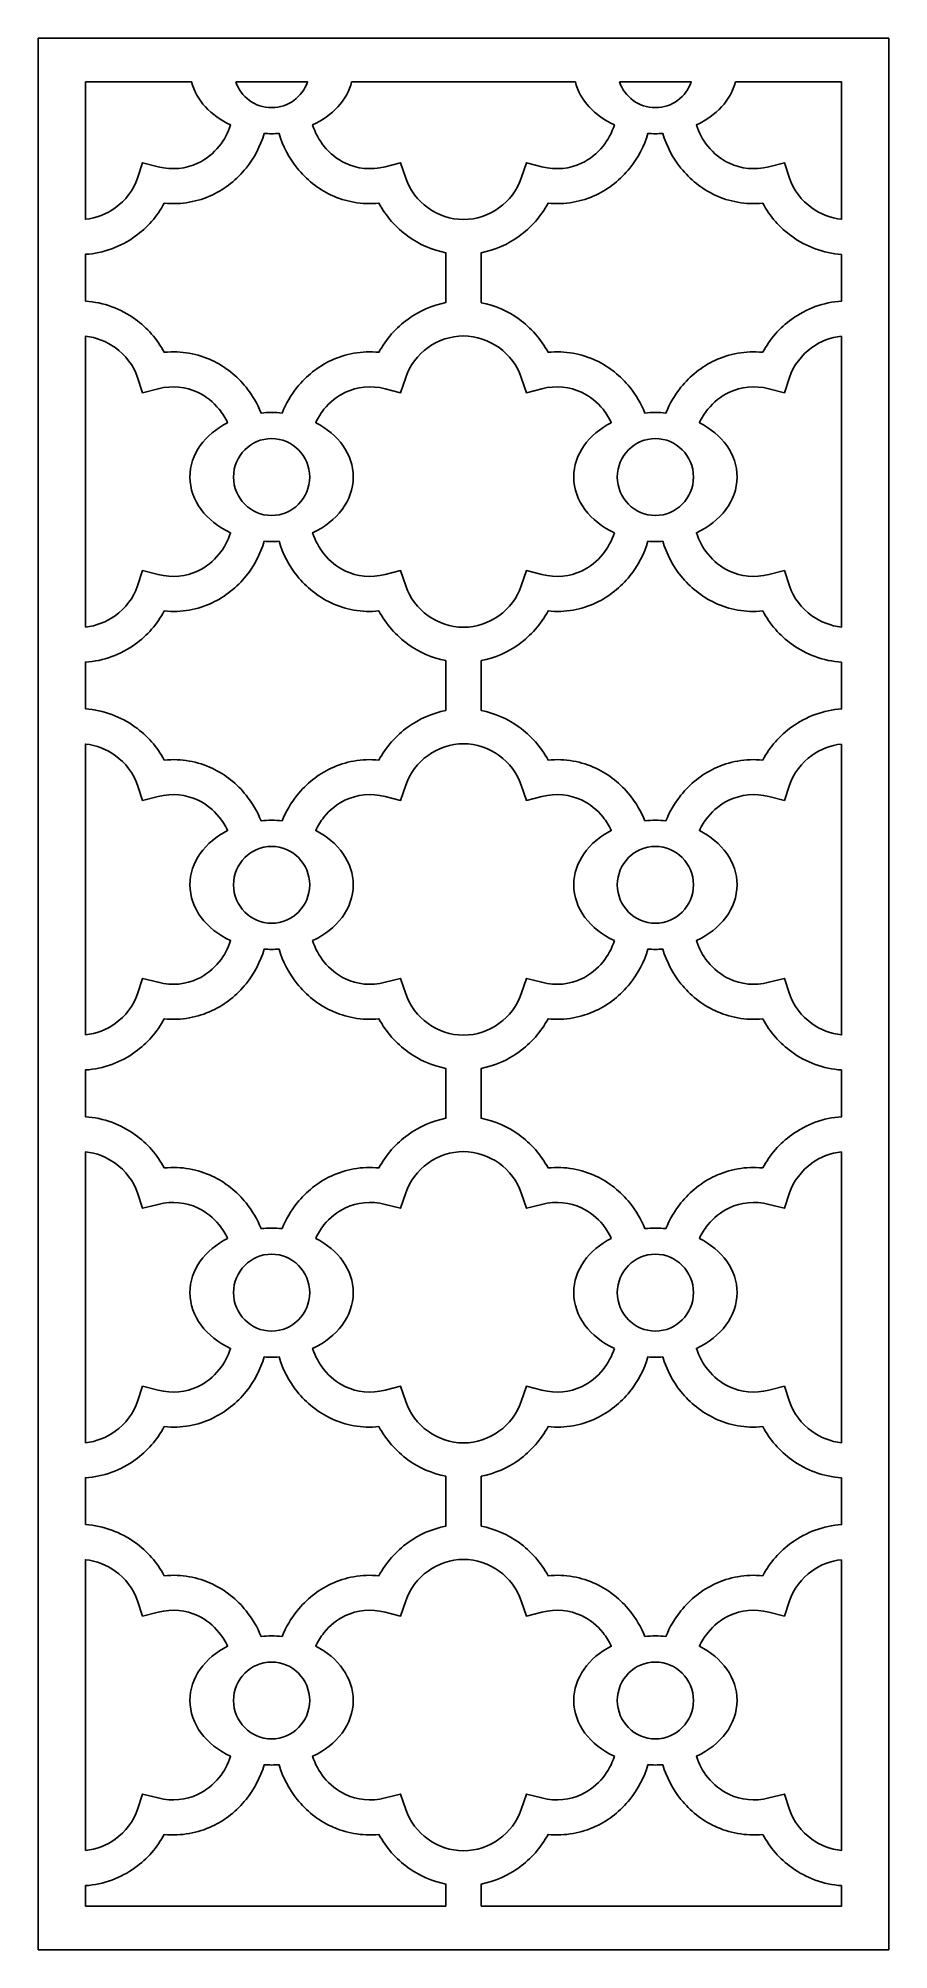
# Model space of a CAD drawing. Header units: centimetres. Extents: x -1.93 to 1.93, y -4.33 to 4.33.
import ezdxf

# ---------------------------------------------------------------- set-up
doc = ezdxf.new("R2010")
doc.units = ezdxf.units.CM
doc.header["$MEASUREMENT"] = 0
doc.layers.add('Layer 1', color=7, linetype='Continuous')

msp = doc.modelspace()

# ---------------------------------------------------------------- linework, layer by layer
at = {"layer": 'Layer 1'}
for points, knots in [([(1.92771, 0.68687), (1.92771, 0.68687), (1.92771, -4.33142), (1.92771, -4.33142), (1.92771, -4.33142), (1.92771, -4.33142), (-1.92771, -4.33142), (-1.92771, -4.33142), (-1.92771, -4.33142), (-1.92771, -4.33142), (-1.92771, 0.68687), (-1.92771, 0.68687), (-1.92771, 0.68687), (-1.92771, 0.68687), (-1.92771, 0.68714), (-1.92771, 0.68714), (-1.92771, 0.68714), (-1.92771, 0.68714), (-1.92771, 4.33143), (-1.92771, 4.33143), (-1.92771, 4.33143), (-1.92771, 4.33143), (1.92771, 4.33143), (1.92771, 4.33143), (1.92771, 4.33143), (1.92771, 4.33143), (1.92771, 0.68693), (1.92771, 0.68693), (1.92771, 0.68693), (1.92771, 0.68693), (1.92771, 0.68687), (1.92771, 0.68687)], [0, 0, 0, 0, 0.1111111, 0.1111111, 0.1111111, 0.1111111, 0.2222222, 0.2222222, 0.2222222, 0.2222222, 0.3333333, 0.3333333, 0.3333333, 0.3333333, 0.4444444, 0.4444444, 0.4444444, 0.4444444, 0.5555556, 0.5555556, 0.5555556, 0.5555556, 0.6666667, 0.6666667, 0.6666667, 0.6666667, 0.7777778, 0.7777778, 0.7777778, 0.7777778, 1, 1, 1, 1]), ([(-1.71352, 4.13341), (-1.71352, 4.13341), (-1.23269, 4.13341), (-1.23269, 4.13341), (-1.23269, 4.13341), (-1.21152, 4.05041), (-1.14563, 3.97994), (-1.05588, 3.93845), (-1.05588, 3.93845), (-1.06694, 3.90338), (-1.0845, 3.8707), (-1.10725, 3.84244), (-1.10725, 3.84244), (-1.13366, 3.80963), (-1.16704, 3.78267), (-1.20536, 3.76472), (-1.20536, 3.76472), (-1.25721, 3.74041), (-1.31864, 3.73264), (-1.38461, 3.74928), (-1.38461, 3.74928), (-1.38461, 3.74928), (-1.45477, 3.76698), (-1.45477, 3.76698), (-1.45477, 3.76698), (-1.45477, 3.76698), (-1.47791, 3.69753), (-1.47791, 3.69753), (-1.47791, 3.69753), (-1.49611, 3.64293), (-1.53242, 3.59604), (-1.57877, 3.56266), (-1.57877, 3.56266), (-1.61818, 3.53429), (-1.66475, 3.51596), (-1.71352, 3.51122), (-1.71352, 3.51122), (-1.71352, 3.51122), (-1.71352, 4.13341), (-1.71352, 4.13341)], [0, 0, 0, 0, 0.0909091, 0.0909091, 0.0909091, 0.0909091, 0.1818182, 0.1818182, 0.1818182, 0.1818182, 0.2727273, 0.2727273, 0.2727273, 0.2727273, 0.3636364, 0.3636364, 0.3636364, 0.3636364, 0.4545455, 0.4545455, 0.4545455, 0.4545455, 0.5454545, 0.5454545, 0.5454545, 0.5454545, 0.6363636, 0.6363636, 0.6363636, 0.6363636, 0.7272727, 0.7272727, 0.7272727, 0.7272727, 0.8181818, 0.8181818, 0.8181818, 0.8181818, 1, 1, 1, 1]), ([(-1.03267, 4.13341), (-1.03267, 4.13341), (-0.70697, 4.13341), (-0.70697, 4.13341), (-0.70697, 4.13341), (-0.73065, 4.06564), (-0.79477, 4.01683), (-0.86982, 4.01683), (-0.86982, 4.01683), (-0.94487, 4.01683), (-1.00899, 4.06564), (-1.03267, 4.13341)], [0, 0, 0, 0, 0.25, 0.25, 0.25, 0.25, 0.5, 0.5, 0.5, 0.5, 1, 1, 1, 1]), ([(-0.50695, 4.13341), (-0.50695, 4.13341), (0.50696, 4.13341), (0.50696, 4.13341), (0.50696, 4.13341), (0.52812, 4.05041), (0.59401, 3.97994), (0.68377, 3.93845), (0.68377, 3.93845), (0.67271, 3.90338), (0.65515, 3.8707), (0.6324, 3.84244), (0.6324, 3.84244), (0.60599, 3.80963), (0.5726, 3.78267), (0.53429, 3.76472), (0.53429, 3.76472), (0.48244, 3.74041), (0.421, 3.73264), (0.35503, 3.74928), (0.35503, 3.74928), (0.35503, 3.74928), (0.28488, 3.76698), (0.28488, 3.76698), (0.28488, 3.76698), (0.28488, 3.76698), (0.26173, 3.69753), (0.26173, 3.69753), (0.26173, 3.69753), (0.24353, 3.64293), (0.20723, 3.59604), (0.16088, 3.56266), (0.16088, 3.56266), (0.11455, 3.52931), (0.05831, 3.50982), (0.00024, 3.50998), (0.00024, 3.50998), (0.00024, 3.50998), (-0.00024, 3.50998), (-0.00024, 3.50998), (-0.00024, 3.50998), (-0.0583, 3.50982), (-0.11454, 3.52931), (-0.16087, 3.56266), (-0.16087, 3.56266), (-0.20722, 3.59604), (-0.24353, 3.64293), (-0.26173, 3.69753), (-0.26173, 3.69753), (-0.26173, 3.69753), (-0.28487, 3.76698), (-0.28487, 3.76698), (-0.28487, 3.76698), (-0.28487, 3.76698), (-0.35503, 3.74928), (-0.35503, 3.74928), (-0.35503, 3.74928), (-0.421, 3.73264), (-0.48243, 3.74041), (-0.53428, 3.76472), (-0.53428, 3.76472), (-0.57259, 3.78267), (-0.60598, 3.80963), (-0.6324, 3.84244), (-0.6324, 3.84244), (-0.65514, 3.8707), (-0.6727, 3.90338), (-0.68376, 3.93845), (-0.68376, 3.93845), (-0.594, 3.97994), (-0.52811, 4.05041), (-0.50695, 4.13341)], [0, 0, 0, 0, 0.0526316, 0.0526316, 0.0526316, 0.0526316, 0.1052632, 0.1052632, 0.1052632, 0.1052632, 0.1578947, 0.1578947, 0.1578947, 0.1578947, 0.2105263, 0.2105263, 0.2105263, 0.2105263, 0.2631579, 0.2631579, 0.2631579, 0.2631579, 0.3157895, 0.3157895, 0.3157895, 0.3157895, 0.3684211, 0.3684211, 0.3684211, 0.3684211, 0.4210526, 0.4210526, 0.4210526, 0.4210526, 0.4736842, 0.4736842, 0.4736842, 0.4736842, 0.5263158, 0.5263158, 0.5263158, 0.5263158, 0.5789474, 0.5789474, 0.5789474, 0.5789474, 0.6315789, 0.6315789, 0.6315789, 0.6315789, 0.6842105, 0.6842105, 0.6842105, 0.6842105, 0.7368421, 0.7368421, 0.7368421, 0.7368421, 0.7894737, 0.7894737, 0.7894737, 0.7894737, 0.8421053, 0.8421053, 0.8421053, 0.8421053, 0.8947368, 0.8947368, 0.8947368, 0.8947368, 1, 1, 1, 1]), ([(0.70697, 4.13341), (0.70697, 4.13341), (1.03267, 4.13341), (1.03267, 4.13341), (1.03267, 4.13341), (1.009, 4.06564), (0.94488, 4.01683), (0.86983, 4.01683), (0.86983, 4.01683), (0.79478, 4.01683), (0.73065, 4.06564), (0.70697, 4.13341)], [0, 0, 0, 0, 0.25, 0.25, 0.25, 0.25, 0.5, 0.5, 0.5, 0.5, 1, 1, 1, 1]), ([(1.2327, 4.13341), (1.2327, 4.13341), (1.71352, 4.13341), (1.71352, 4.13341), (1.71352, 4.13341), (1.71352, 4.13341), (1.71352, 3.51121), (1.71352, 3.51121), (1.71352, 3.51121), (1.66475, 3.51596), (1.61818, 3.53429), (1.57877, 3.56266), (1.57877, 3.56266), (1.53242, 3.59604), (1.49611, 3.64293), (1.47792, 3.69753), (1.47792, 3.69753), (1.47792, 3.69753), (1.45477, 3.76698), (1.45477, 3.76698), (1.45477, 3.76698), (1.45477, 3.76698), (1.38462, 3.74928), (1.38462, 3.74928), (1.38462, 3.74928), (1.31865, 3.73264), (1.25721, 3.74041), (1.20536, 3.76472), (1.20536, 3.76472), (1.16705, 3.78267), (1.13366, 3.80963), (1.10725, 3.84244), (1.10725, 3.84244), (1.0845, 3.8707), (1.06694, 3.90337), (1.05588, 3.93845), (1.05588, 3.93845), (1.14564, 3.97993), (1.21153, 4.05041), (1.2327, 4.13341)], [0, 0, 0, 0, 0.0909091, 0.0909091, 0.0909091, 0.0909091, 0.1818182, 0.1818182, 0.1818182, 0.1818182, 0.2727273, 0.2727273, 0.2727273, 0.2727273, 0.3636364, 0.3636364, 0.3636364, 0.3636364, 0.4545455, 0.4545455, 0.4545455, 0.4545455, 0.5454545, 0.5454545, 0.5454545, 0.5454545, 0.6363636, 0.6363636, 0.6363636, 0.6363636, 0.7272727, 0.7272727, 0.7272727, 0.7272727, 0.8181818, 0.8181818, 0.8181818, 0.8181818, 1, 1, 1, 1]), ([(-1.71352, 3.13995), (-1.71352, 3.13995), (-1.71352, 3.35209), (-1.71352, 3.35209), (-1.71352, 3.35209), (-1.63183, 3.35707), (-1.55352, 3.38653), (-1.48793, 3.43376), (-1.48793, 3.43376), (-1.43376, 3.47276), (-1.3882, 3.5241), (-1.3565, 3.58397), (-1.3565, 3.58397), (-1.27805, 3.57625), (-1.20445, 3.59058), (-1.13968, 3.62094), (-1.13968, 3.62094), (-1.07934, 3.64921), (-1.02695, 3.69143), (-0.98571, 3.74266), (-0.98571, 3.74266), (-0.94844, 3.78896), (-0.92025, 3.84258), (-0.90351, 3.89986), (-0.90351, 3.89986), (-0.8924, 3.89906), (-0.88117, 3.89863), (-0.86982, 3.89863), (-0.86982, 3.89863), (-0.85846, 3.89863), (-0.84723, 3.89906), (-0.83613, 3.89986), (-0.83613, 3.89986), (-0.81939, 3.84258), (-0.7912, 3.78896), (-0.75393, 3.74266), (-0.75393, 3.74266), (-0.71269, 3.69143), (-0.6603, 3.64921), (-0.59996, 3.62094), (-0.59996, 3.62094), (-0.53519, 3.59058), (-0.46159, 3.57625), (-0.38314, 3.58397), (-0.38314, 3.58397), (-0.35144, 3.5241), (-0.30588, 3.47276), (-0.25171, 3.43376), (-0.25171, 3.43376), (-0.20079, 3.39709), (-0.1422, 3.37113), (-0.08032, 3.35902), (-0.08032, 3.35902), (-0.08032, 3.35902), (-0.08032, 3.13306), (-0.08032, 3.13306), (-0.08032, 3.13306), (-0.14213, 3.12095), (-0.20067, 3.09502), (-0.25157, 3.05839), (-0.25157, 3.05839), (-0.30577, 3.01939), (-0.35138, 2.96804), (-0.38311, 2.90813), (-0.38311, 2.90813), (-0.46157, 2.91586), (-0.53518, 2.90154), (-0.59996, 2.87118), (-0.59996, 2.87118), (-0.6603, 2.84289), (-0.71269, 2.80068), (-0.75393, 2.74945), (-0.75393, 2.74945), (-0.78222, 2.71431), (-0.80528, 2.67494), (-0.82208, 2.63297), (-0.82208, 2.63297), (-0.83771, 2.63458), (-0.85364, 2.63541), (-0.86982, 2.63541), (-0.86982, 2.63541), (-0.886, 2.63541), (-0.90193, 2.63458), (-0.91757, 2.63297), (-0.91757, 2.63297), (-0.93436, 2.67494), (-0.95742, 2.71431), (-0.98571, 2.74945), (-0.98571, 2.74945), (-1.02695, 2.80068), (-1.07934, 2.84289), (-1.13968, 2.87118), (-1.13968, 2.87118), (-1.20445, 2.90154), (-1.27806, 2.91585), (-1.35651, 2.90813), (-1.35651, 2.90813), (-1.3882, 2.96802), (-1.43369, 3.01924), (-1.48777, 3.05816), (-1.48777, 3.05816), (-1.55334, 3.10533), (-1.63168, 3.13475), (-1.71352, 3.13995)], [0, 0, 0, 0, 0.037037, 0.037037, 0.037037, 0.037037, 0.0740741, 0.0740741, 0.0740741, 0.0740741, 0.1111111, 0.1111111, 0.1111111, 0.1111111, 0.1481481, 0.1481481, 0.1481481, 0.1481481, 0.1851852, 0.1851852, 0.1851852, 0.1851852, 0.2222222, 0.2222222, 0.2222222, 0.2222222, 0.2592593, 0.2592593, 0.2592593, 0.2592593, 0.2962963, 0.2962963, 0.2962963, 0.2962963, 0.3333333, 0.3333333, 0.3333333, 0.3333333, 0.3703704, 0.3703704, 0.3703704, 0.3703704, 0.4074074, 0.4074074, 0.4074074, 0.4074074, 0.4444444, 0.4444444, 0.4444444, 0.4444444, 0.4814815, 0.4814815, 0.4814815, 0.4814815, 0.5185185, 0.5185185, 0.5185185, 0.5185185, 0.5555556, 0.5555556, 0.5555556, 0.5555556, 0.5925926, 0.5925926, 0.5925926, 0.5925926, 0.6296296, 0.6296296, 0.6296296, 0.6296296, 0.6666667, 0.6666667, 0.6666667, 0.6666667, 0.7037037, 0.7037037, 0.7037037, 0.7037037, 0.7407407, 0.7407407, 0.7407407, 0.7407407, 0.7777778, 0.7777778, 0.7777778, 0.7777778, 0.8148148, 0.8148148, 0.8148148, 0.8148148, 0.8518519, 0.8518519, 0.8518519, 0.8518519, 0.8888889, 0.8888889, 0.8888889, 0.8888889, 0.9259259, 0.9259259, 0.9259259, 0.9259259, 1, 1, 1, 1]), ([(1.71352, 3.35208), (1.71352, 3.35208), (1.71352, 3.14003), (1.71352, 3.14003), (1.71352, 3.14003), (1.63192, 3.13503), (1.55366, 3.10559), (1.48807, 3.05839), (1.48807, 3.05839), (1.43387, 3.01939), (1.38827, 2.96804), (1.35654, 2.90813), (1.35654, 2.90813), (1.27807, 2.91586), (1.20446, 2.90154), (1.13968, 2.87118), (1.13968, 2.87118), (1.07934, 2.84289), (1.02696, 2.80068), (0.98571, 2.74945), (0.98571, 2.74945), (0.95742, 2.71431), (0.93436, 2.67495), (0.91757, 2.63298), (0.91757, 2.63298), (0.90193, 2.63458), (0.886, 2.63541), (0.86983, 2.63541), (0.86983, 2.63541), (0.85365, 2.63541), (0.83771, 2.63458), (0.82207, 2.63297), (0.82207, 2.63297), (0.80528, 2.67494), (0.78222, 2.71431), (0.75393, 2.74945), (0.75393, 2.74945), (0.71269, 2.80068), (0.6603, 2.84289), (0.59997, 2.87118), (0.59997, 2.87118), (0.53519, 2.90154), (0.46159, 2.91585), (0.38314, 2.90813), (0.38314, 2.90813), (0.35145, 2.96802), (0.30596, 3.01924), (0.25187, 3.05816), (0.25187, 3.05816), (0.20095, 3.0948), (0.14232, 3.12073), (0.08032, 3.13291), (0.08032, 3.13291), (0.08032, 3.13291), (0.08032, 3.35902), (0.08032, 3.35902), (0.08032, 3.35902), (0.14221, 3.37113), (0.2008, 3.39709), (0.25172, 3.43376), (0.25172, 3.43376), (0.30589, 3.47276), (0.35145, 3.5241), (0.38314, 3.58397), (0.38314, 3.58397), (0.46159, 3.57625), (0.5352, 3.59058), (0.59997, 3.62094), (0.59997, 3.62094), (0.6603, 3.64921), (0.71269, 3.69143), (0.75393, 3.74266), (0.75393, 3.74266), (0.7912, 3.78896), (0.81939, 3.84258), (0.83614, 3.89986), (0.83614, 3.89986), (0.84724, 3.89906), (0.85847, 3.89863), (0.86983, 3.89863), (0.86983, 3.89863), (0.88118, 3.89863), (0.89241, 3.89906), (0.90351, 3.89986), (0.90351, 3.89986), (0.92025, 3.84258), (0.94844, 3.78896), (0.98572, 3.74266), (0.98572, 3.74266), (1.02696, 3.69143), (1.07934, 3.64921), (1.13968, 3.62094), (1.13968, 3.62094), (1.20446, 3.59058), (1.27806, 3.57625), (1.35651, 3.58397), (1.35651, 3.58397), (1.3882, 3.5241), (1.43376, 3.47276), (1.48793, 3.43376), (1.48793, 3.43376), (1.55352, 3.38653), (1.63184, 3.35707), (1.71352, 3.35208)], [0, 0, 0, 0, 0.037037, 0.037037, 0.037037, 0.037037, 0.0740741, 0.0740741, 0.0740741, 0.0740741, 0.1111111, 0.1111111, 0.1111111, 0.1111111, 0.1481481, 0.1481481, 0.1481481, 0.1481481, 0.1851852, 0.1851852, 0.1851852, 0.1851852, 0.2222222, 0.2222222, 0.2222222, 0.2222222, 0.2592593, 0.2592593, 0.2592593, 0.2592593, 0.2962963, 0.2962963, 0.2962963, 0.2962963, 0.3333333, 0.3333333, 0.3333333, 0.3333333, 0.3703704, 0.3703704, 0.3703704, 0.3703704, 0.4074074, 0.4074074, 0.4074074, 0.4074074, 0.4444444, 0.4444444, 0.4444444, 0.4444444, 0.4814815, 0.4814815, 0.4814815, 0.4814815, 0.5185185, 0.5185185, 0.5185185, 0.5185185, 0.5555556, 0.5555556, 0.5555556, 0.5555556, 0.5925926, 0.5925926, 0.5925926, 0.5925926, 0.6296296, 0.6296296, 0.6296296, 0.6296296, 0.6666667, 0.6666667, 0.6666667, 0.6666667, 0.7037037, 0.7037037, 0.7037037, 0.7037037, 0.7407407, 0.7407407, 0.7407407, 0.7407407, 0.7777778, 0.7777778, 0.7777778, 0.7777778, 0.8148148, 0.8148148, 0.8148148, 0.8148148, 0.8518519, 0.8518519, 0.8518519, 0.8518519, 0.8888889, 0.8888889, 0.8888889, 0.8888889, 0.9259259, 0.9259259, 0.9259259, 0.9259259, 1, 1, 1, 1]), ([(-1.71352, 1.66303), (-1.71352, 1.66303), (-1.71352, 2.98082), (-1.71352, 2.98082), (-1.71352, 2.98082), (-1.66465, 2.97595), (-1.61804, 2.95762), (-1.57861, 2.92925), (-1.57861, 2.92925), (-1.53237, 2.89598), (-1.49615, 2.84924), (-1.47791, 2.79457), (-1.47791, 2.79457), (-1.47791, 2.79457), (-1.45474, 2.72513), (-1.45474, 2.72513), (-1.45474, 2.72513), (-1.45474, 2.72513), (-1.38461, 2.74282), (-1.38461, 2.74282), (-1.38461, 2.74282), (-1.31864, 2.75947), (-1.25721, 2.7517), (-1.20536, 2.7274), (-1.20536, 2.7274), (-1.16704, 2.70944), (-1.13366, 2.68248), (-1.10725, 2.64967), (-1.10725, 2.64967), (-1.09233, 2.63114), (-1.07964, 2.61072), (-1.06956, 2.58896), (-1.06956, 2.58896), (-1.17192, 2.53683), (-1.23996, 2.44594), (-1.23996, 2.34292), (-1.23996, 2.34292), (-1.23996, 2.23539), (-1.16581, 2.14109), (-1.05588, 2.09027), (-1.05588, 2.09027), (-1.06694, 2.05519), (-1.0845, 2.02252), (-1.10725, 1.99426), (-1.10725, 1.99426), (-1.13366, 1.96145), (-1.16704, 1.93449), (-1.20536, 1.91653), (-1.20536, 1.91653), (-1.25721, 1.89223), (-1.31864, 1.88446), (-1.38461, 1.9011), (-1.38461, 1.9011), (-1.38461, 1.9011), (-1.45477, 1.9188), (-1.45477, 1.9188), (-1.45477, 1.9188), (-1.45477, 1.9188), (-1.47791, 1.84935), (-1.47791, 1.84935), (-1.47791, 1.84935), (-1.49611, 1.79475), (-1.53242, 1.74786), (-1.57877, 1.71448), (-1.57877, 1.71448), (-1.61818, 1.68611), (-1.66475, 1.66777), (-1.71352, 1.66303)], [0, 0, 0, 0, 0.0555556, 0.0555556, 0.0555556, 0.0555556, 0.1111111, 0.1111111, 0.1111111, 0.1111111, 0.1666667, 0.1666667, 0.1666667, 0.1666667, 0.2222222, 0.2222222, 0.2222222, 0.2222222, 0.2777778, 0.2777778, 0.2777778, 0.2777778, 0.3333333, 0.3333333, 0.3333333, 0.3333333, 0.3888889, 0.3888889, 0.3888889, 0.3888889, 0.4444444, 0.4444444, 0.4444444, 0.4444444, 0.5, 0.5, 0.5, 0.5, 0.5555556, 0.5555556, 0.5555556, 0.5555556, 0.6111111, 0.6111111, 0.6111111, 0.6111111, 0.6666667, 0.6666667, 0.6666667, 0.6666667, 0.7222222, 0.7222222, 0.7222222, 0.7222222, 0.7777778, 0.7777778, 0.7777778, 0.7777778, 0.8333333, 0.8333333, 0.8333333, 0.8333333, 0.8888889, 0.8888889, 0.8888889, 0.8888889, 1, 1, 1, 1]), ([(0.68377, 2.09027), (0.57383, 2.14109), (0.49969, 2.23539), (0.49969, 2.34292), (0.49969, 2.34292), (0.49969, 2.44594), (0.56772, 2.53683), (0.67008, 2.58896), (0.67008, 2.58896), (0.66, 2.61072), (0.64732, 2.63114), (0.6324, 2.64967), (0.6324, 2.64967), (0.60599, 2.68248), (0.5726, 2.70944), (0.53429, 2.7274), (0.53429, 2.7274), (0.48244, 2.7517), (0.421, 2.75947), (0.35503, 2.74282), (0.35503, 2.74282), (0.35503, 2.74282), (0.28491, 2.72513), (0.28491, 2.72513), (0.28491, 2.72513), (0.28491, 2.72513), (0.26173, 2.79457), (0.26173, 2.79457), (0.26173, 2.79457), (0.24349, 2.84924), (0.20727, 2.89598), (0.16103, 2.92925), (0.16103, 2.92925), (0.11463, 2.96264), (0.05828, 2.98212), (0, 2.98212), (0, 2.98212), (-0.0581, 2.98232), (-0.11437, 2.96284), (-0.16073, 2.92949), (-0.16073, 2.92949), (-0.20714, 2.89608), (-0.24351, 2.84918), (-0.26173, 2.79457), (-0.26173, 2.79457), (-0.26173, 2.79457), (-0.2849, 2.72513), (-0.2849, 2.72513), (-0.2849, 2.72513), (-0.2849, 2.72513), (-0.35503, 2.74282), (-0.35503, 2.74282), (-0.35503, 2.74282), (-0.421, 2.75947), (-0.48243, 2.7517), (-0.53428, 2.7274), (-0.53428, 2.7274), (-0.57259, 2.70944), (-0.60598, 2.68248), (-0.6324, 2.64967), (-0.6324, 2.64967), (-0.64731, 2.63114), (-0.66, 2.61072), (-0.67008, 2.58896), (-0.67008, 2.58896), (-0.56772, 2.53683), (-0.49968, 2.44595), (-0.49968, 2.34292), (-0.49968, 2.34292), (-0.49968, 2.23539), (-0.57382, 2.14108), (-0.68376, 2.09027), (-0.68376, 2.09027), (-0.6727, 2.05519), (-0.65514, 2.02252), (-0.6324, 1.99426), (-0.6324, 1.99426), (-0.60598, 1.96145), (-0.57259, 1.93449), (-0.53428, 1.91653), (-0.53428, 1.91653), (-0.48243, 1.89223), (-0.421, 1.88446), (-0.35503, 1.9011), (-0.35503, 1.9011), (-0.35503, 1.9011), (-0.28487, 1.9188), (-0.28487, 1.9188), (-0.28487, 1.9188), (-0.28487, 1.9188), (-0.26173, 1.84935), (-0.26173, 1.84935), (-0.26173, 1.84935), (-0.24353, 1.79475), (-0.20722, 1.74786), (-0.16087, 1.71448), (-0.16087, 1.71448), (-0.11454, 1.68112), (-0.0583, 1.66163), (-0.00024, 1.66181), (-0.00024, 1.66181), (-0.00024, 1.66181), (0.00024, 1.66181), (0.00024, 1.66181), (0.00024, 1.66181), (0.05831, 1.66163), (0.11455, 1.68112), (0.16088, 1.71448), (0.16088, 1.71448), (0.20723, 1.74786), (0.24353, 1.79475), (0.26173, 1.84935), (0.26173, 1.84935), (0.26173, 1.84935), (0.28488, 1.9188), (0.28488, 1.9188), (0.28488, 1.9188), (0.28488, 1.9188), (0.35503, 1.9011), (0.35503, 1.9011), (0.35503, 1.9011), (0.421, 1.88446), (0.48244, 1.89223), (0.53429, 1.91653), (0.53429, 1.91653), (0.5726, 1.93449), (0.60599, 1.96145), (0.6324, 1.99426), (0.6324, 1.99426), (0.65515, 2.02252), (0.67271, 2.05519), (0.68377, 2.09027)], [0, 0, 0, 0, 0.0294118, 0.0294118, 0.0294118, 0.0294118, 0.0588235, 0.0588235, 0.0588235, 0.0588235, 0.0882353, 0.0882353, 0.0882353, 0.0882353, 0.1176471, 0.1176471, 0.1176471, 0.1176471, 0.1470588, 0.1470588, 0.1470588, 0.1470588, 0.1764706, 0.1764706, 0.1764706, 0.1764706, 0.2058824, 0.2058824, 0.2058824, 0.2058824, 0.2352941, 0.2352941, 0.2352941, 0.2352941, 0.2647059, 0.2647059, 0.2647059, 0.2647059, 0.2941176, 0.2941176, 0.2941176, 0.2941176, 0.3235294, 0.3235294, 0.3235294, 0.3235294, 0.3529412, 0.3529412, 0.3529412, 0.3529412, 0.3823529, 0.3823529, 0.3823529, 0.3823529, 0.4117647, 0.4117647, 0.4117647, 0.4117647, 0.4411765, 0.4411765, 0.4411765, 0.4411765, 0.4705882, 0.4705882, 0.4705882, 0.4705882, 0.5, 0.5, 0.5, 0.5, 0.5294118, 0.5294118, 0.5294118, 0.5294118, 0.5588235, 0.5588235, 0.5588235, 0.5588235, 0.5882353, 0.5882353, 0.5882353, 0.5882353, 0.6176471, 0.6176471, 0.6176471, 0.6176471, 0.6470588, 0.6470588, 0.6470588, 0.6470588, 0.6764706, 0.6764706, 0.6764706, 0.6764706, 0.7058824, 0.7058824, 0.7058824, 0.7058824, 0.7352941, 0.7352941, 0.7352941, 0.7352941, 0.7647059, 0.7647059, 0.7647059, 0.7647059, 0.7941176, 0.7941176, 0.7941176, 0.7941176, 0.8235294, 0.8235294, 0.8235294, 0.8235294, 0.8529412, 0.8529412, 0.8529412, 0.8529412, 0.8823529, 0.8823529, 0.8823529, 0.8823529, 0.9117647, 0.9117647, 0.9117647, 0.9117647, 0.9411765, 0.9411765, 0.9411765, 0.9411765, 1, 1, 1, 1]), ([(1.71352, 2.98089), (1.71352, 2.98089), (1.71352, 1.66303), (1.71352, 1.66303), (1.71352, 1.66303), (1.66475, 1.66777), (1.61818, 1.68611), (1.57877, 1.71448), (1.57877, 1.71448), (1.53242, 1.74786), (1.49611, 1.79475), (1.47792, 1.84935), (1.47792, 1.84935), (1.47792, 1.84935), (1.45477, 1.9188), (1.45477, 1.9188), (1.45477, 1.9188), (1.45477, 1.9188), (1.38462, 1.9011), (1.38462, 1.9011), (1.38462, 1.9011), (1.31865, 1.88446), (1.25721, 1.89223), (1.20536, 1.91653), (1.20536, 1.91653), (1.16705, 1.93449), (1.13366, 1.96145), (1.10725, 1.99426), (1.10725, 1.99426), (1.0845, 2.02252), (1.06694, 2.05519), (1.05588, 2.09027), (1.05588, 2.09027), (1.16582, 2.14108), (1.23996, 2.23538), (1.23996, 2.34292), (1.23996, 2.34292), (1.23996, 2.44595), (1.17193, 2.53683), (1.06956, 2.58896), (1.06956, 2.58896), (1.07964, 2.61072), (1.09233, 2.63114), (1.10725, 2.64967), (1.10725, 2.64967), (1.13366, 2.68248), (1.16705, 2.70944), (1.20536, 2.7274), (1.20536, 2.7274), (1.25721, 2.7517), (1.31864, 2.75947), (1.38462, 2.74282), (1.38462, 2.74282), (1.38462, 2.74282), (1.45474, 2.72513), (1.45474, 2.72513), (1.45474, 2.72513), (1.45474, 2.72513), (1.47792, 2.79457), (1.47792, 2.79457), (1.47792, 2.79457), (1.49614, 2.84918), (1.5325, 2.89608), (1.57891, 2.92949), (1.57891, 2.92949), (1.61828, 2.95781), (1.6648, 2.97613), (1.71352, 2.98089)], [0, 0, 0, 0, 0.0555556, 0.0555556, 0.0555556, 0.0555556, 0.1111111, 0.1111111, 0.1111111, 0.1111111, 0.1666667, 0.1666667, 0.1666667, 0.1666667, 0.2222222, 0.2222222, 0.2222222, 0.2222222, 0.2777778, 0.2777778, 0.2777778, 0.2777778, 0.3333333, 0.3333333, 0.3333333, 0.3333333, 0.3888889, 0.3888889, 0.3888889, 0.3888889, 0.4444444, 0.4444444, 0.4444444, 0.4444444, 0.5, 0.5, 0.5, 0.5, 0.5555556, 0.5555556, 0.5555556, 0.5555556, 0.6111111, 0.6111111, 0.6111111, 0.6111111, 0.6666667, 0.6666667, 0.6666667, 0.6666667, 0.7222222, 0.7222222, 0.7222222, 0.7222222, 0.7777778, 0.7777778, 0.7777778, 0.7777778, 0.8333333, 0.8333333, 0.8333333, 0.8333333, 0.8888889, 0.8888889, 0.8888889, 0.8888889, 1, 1, 1, 1]), ([(-0.86982, 2.5172), (-0.77476, 2.5172), (-0.69721, 2.4389), (-0.69721, 2.34292), (-0.69721, 2.34292), (-0.69721, 2.24695), (-0.77476, 2.16864), (-0.86982, 2.16864), (-0.86982, 2.16864), (-0.96488, 2.16864), (-1.04243, 2.24695), (-1.04243, 2.34292), (-1.04243, 2.34292), (-1.04243, 2.4389), (-0.96488, 2.5172), (-0.86982, 2.5172)], [0, 0, 0, 0, 0.2, 0.2, 0.2, 0.2, 0.4, 0.4, 0.4, 0.4, 0.6, 0.6, 0.6, 0.6, 1, 1, 1, 1]), ([(0.86983, 2.5172), (0.96489, 2.5172), (1.04244, 2.4389), (1.04244, 2.34292), (1.04244, 2.34292), (1.04244, 2.24695), (0.96489, 2.16864), (0.86983, 2.16864), (0.86983, 2.16864), (0.77477, 2.16864), (0.69721, 2.24695), (0.69721, 2.34292), (0.69721, 2.34292), (0.69721, 2.4389), (0.77477, 2.5172), (0.86983, 2.5172)], [0, 0, 0, 0, 0.2, 0.2, 0.2, 0.2, 0.4, 0.4, 0.4, 0.4, 0.6, 0.6, 0.6, 0.6, 1, 1, 1, 1]), ([(-1.71352, 1.29176), (-1.71352, 1.29176), (-1.71352, 1.50391), (-1.71352, 1.50391), (-1.71352, 1.50391), (-1.63183, 1.50889), (-1.55352, 1.53835), (-1.48793, 1.58557), (-1.48793, 1.58557), (-1.43376, 1.62458), (-1.3882, 1.67592), (-1.3565, 1.7358), (-1.3565, 1.7358), (-1.27805, 1.72807), (-1.20445, 1.74239), (-1.13968, 1.77275), (-1.13968, 1.77275), (-1.07934, 1.80103), (-1.02695, 1.84324), (-0.98571, 1.89448), (-0.98571, 1.89448), (-0.94844, 1.94078), (-0.92025, 1.9944), (-0.90351, 2.05168), (-0.90351, 2.05168), (-0.8924, 2.05088), (-0.88117, 2.05045), (-0.86982, 2.05045), (-0.86982, 2.05045), (-0.85846, 2.05045), (-0.84723, 2.05088), (-0.83613, 2.05167), (-0.83613, 2.05167), (-0.81939, 1.9944), (-0.7912, 1.94078), (-0.75393, 1.89448), (-0.75393, 1.89448), (-0.71269, 1.84324), (-0.6603, 1.80103), (-0.59996, 1.77275), (-0.59996, 1.77275), (-0.53519, 1.7424), (-0.46159, 1.72807), (-0.38314, 1.7358), (-0.38314, 1.7358), (-0.35144, 1.67592), (-0.30588, 1.62458), (-0.25171, 1.58557), (-0.25171, 1.58557), (-0.20079, 1.54891), (-0.1422, 1.52295), (-0.08032, 1.51084), (-0.08032, 1.51084), (-0.08032, 1.51084), (-0.08032, 1.28488), (-0.08032, 1.28488), (-0.08032, 1.28488), (-0.14213, 1.27277), (-0.20067, 1.24684), (-0.25157, 1.21021), (-0.25157, 1.21021), (-0.30577, 1.17121), (-0.35138, 1.11985), (-0.38311, 1.05995), (-0.38311, 1.05995), (-0.46157, 1.06768), (-0.53518, 1.05335), (-0.59996, 1.02299), (-0.59996, 1.02299), (-0.6603, 0.99472), (-0.71269, 0.9525), (-0.75393, 0.90127), (-0.75393, 0.90127), (-0.78222, 0.86612), (-0.80528, 0.82677), (-0.82208, 0.78479), (-0.82208, 0.78479), (-0.83771, 0.7864), (-0.85364, 0.78723), (-0.86982, 0.78723), (-0.86982, 0.78723), (-0.886, 0.78723), (-0.90193, 0.7864), (-0.91757, 0.78479), (-0.91757, 0.78479), (-0.93436, 0.82677), (-0.95742, 0.86612), (-0.98571, 0.90127), (-0.98571, 0.90127), (-1.02695, 0.9525), (-1.07934, 0.99472), (-1.13968, 1.02299), (-1.13968, 1.02299), (-1.20445, 1.05335), (-1.27806, 1.06768), (-1.35651, 1.05995), (-1.35651, 1.05995), (-1.3882, 1.11984), (-1.43369, 1.17105), (-1.48777, 1.20997), (-1.48777, 1.20997), (-1.55334, 1.25715), (-1.63168, 1.28657), (-1.71352, 1.29176)], [0, 0, 0, 0, 0.037037, 0.037037, 0.037037, 0.037037, 0.0740741, 0.0740741, 0.0740741, 0.0740741, 0.1111111, 0.1111111, 0.1111111, 0.1111111, 0.1481481, 0.1481481, 0.1481481, 0.1481481, 0.1851852, 0.1851852, 0.1851852, 0.1851852, 0.2222222, 0.2222222, 0.2222222, 0.2222222, 0.2592593, 0.2592593, 0.2592593, 0.2592593, 0.2962963, 0.2962963, 0.2962963, 0.2962963, 0.3333333, 0.3333333, 0.3333333, 0.3333333, 0.3703704, 0.3703704, 0.3703704, 0.3703704, 0.4074074, 0.4074074, 0.4074074, 0.4074074, 0.4444444, 0.4444444, 0.4444444, 0.4444444, 0.4814815, 0.4814815, 0.4814815, 0.4814815, 0.5185185, 0.5185185, 0.5185185, 0.5185185, 0.5555556, 0.5555556, 0.5555556, 0.5555556, 0.5925926, 0.5925926, 0.5925926, 0.5925926, 0.6296296, 0.6296296, 0.6296296, 0.6296296, 0.6666667, 0.6666667, 0.6666667, 0.6666667, 0.7037037, 0.7037037, 0.7037037, 0.7037037, 0.7407407, 0.7407407, 0.7407407, 0.7407407, 0.7777778, 0.7777778, 0.7777778, 0.7777778, 0.8148148, 0.8148148, 0.8148148, 0.8148148, 0.8518519, 0.8518519, 0.8518519, 0.8518519, 0.8888889, 0.8888889, 0.8888889, 0.8888889, 0.9259259, 0.9259259, 0.9259259, 0.9259259, 1, 1, 1, 1]), ([(1.71352, 1.5039), (1.71352, 1.5039), (1.71352, 1.29184), (1.71352, 1.29184), (1.71352, 1.29184), (1.63192, 1.28685), (1.55366, 1.2574), (1.48807, 1.21021), (1.48807, 1.21021), (1.43387, 1.17121), (1.38827, 1.11985), (1.35654, 1.05995), (1.35654, 1.05995), (1.27807, 1.06768), (1.20446, 1.05335), (1.13968, 1.02299), (1.13968, 1.02299), (1.07934, 0.99472), (1.02696, 0.9525), (0.98571, 0.90127), (0.98571, 0.90127), (0.95742, 0.86612), (0.93436, 0.82677), (0.91757, 0.78479), (0.91757, 0.78479), (0.90193, 0.7864), (0.886, 0.78723), (0.86983, 0.78723), (0.86983, 0.78723), (0.85365, 0.78723), (0.83771, 0.78639), (0.82207, 0.78479), (0.82207, 0.78479), (0.80528, 0.82677), (0.78222, 0.86612), (0.75393, 0.90127), (0.75393, 0.90127), (0.71269, 0.9525), (0.6603, 0.99472), (0.59997, 1.02299), (0.59997, 1.02299), (0.53519, 1.05335), (0.46159, 1.06768), (0.38314, 1.05995), (0.38314, 1.05995), (0.35145, 1.11984), (0.30596, 1.17105), (0.25187, 1.20997), (0.25187, 1.20997), (0.20095, 1.24662), (0.14232, 1.27254), (0.08032, 1.28473), (0.08032, 1.28473), (0.08032, 1.28473), (0.08032, 1.51084), (0.08032, 1.51084), (0.08032, 1.51084), (0.14221, 1.52295), (0.2008, 1.54891), (0.25172, 1.58557), (0.25172, 1.58557), (0.30589, 1.62458), (0.35145, 1.67592), (0.38314, 1.7358), (0.38314, 1.7358), (0.46159, 1.72807), (0.5352, 1.74239), (0.59997, 1.77275), (0.59997, 1.77275), (0.6603, 1.80103), (0.71269, 1.84324), (0.75393, 1.89448), (0.75393, 1.89448), (0.7912, 1.94078), (0.81939, 1.9944), (0.83614, 2.05168), (0.83614, 2.05168), (0.84724, 2.05088), (0.85847, 2.05045), (0.86983, 2.05045), (0.86983, 2.05045), (0.88118, 2.05045), (0.89241, 2.05088), (0.90351, 2.05167), (0.90351, 2.05167), (0.92025, 1.9944), (0.94844, 1.94078), (0.98572, 1.89448), (0.98572, 1.89448), (1.02696, 1.84324), (1.07934, 1.80103), (1.13968, 1.77275), (1.13968, 1.77275), (1.20446, 1.7424), (1.27806, 1.72807), (1.35651, 1.7358), (1.35651, 1.7358), (1.3882, 1.67592), (1.43376, 1.62458), (1.48793, 1.58557), (1.48793, 1.58557), (1.55352, 1.53835), (1.63184, 1.50888), (1.71352, 1.5039)], [0, 0, 0, 0, 0.037037, 0.037037, 0.037037, 0.037037, 0.0740741, 0.0740741, 0.0740741, 0.0740741, 0.1111111, 0.1111111, 0.1111111, 0.1111111, 0.1481481, 0.1481481, 0.1481481, 0.1481481, 0.1851852, 0.1851852, 0.1851852, 0.1851852, 0.2222222, 0.2222222, 0.2222222, 0.2222222, 0.2592593, 0.2592593, 0.2592593, 0.2592593, 0.2962963, 0.2962963, 0.2962963, 0.2962963, 0.3333333, 0.3333333, 0.3333333, 0.3333333, 0.3703704, 0.3703704, 0.3703704, 0.3703704, 0.4074074, 0.4074074, 0.4074074, 0.4074074, 0.4444444, 0.4444444, 0.4444444, 0.4444444, 0.4814815, 0.4814815, 0.4814815, 0.4814815, 0.5185185, 0.5185185, 0.5185185, 0.5185185, 0.5555556, 0.5555556, 0.5555556, 0.5555556, 0.5925926, 0.5925926, 0.5925926, 0.5925926, 0.6296296, 0.6296296, 0.6296296, 0.6296296, 0.6666667, 0.6666667, 0.6666667, 0.6666667, 0.7037037, 0.7037037, 0.7037037, 0.7037037, 0.7407407, 0.7407407, 0.7407407, 0.7407407, 0.7777778, 0.7777778, 0.7777778, 0.7777778, 0.8148148, 0.8148148, 0.8148148, 0.8148148, 0.8518519, 0.8518519, 0.8518519, 0.8518519, 0.8888889, 0.8888889, 0.8888889, 0.8888889, 0.9259259, 0.9259259, 0.9259259, 0.9259259, 1, 1, 1, 1]), ([(-1.71352, -0.18515), (-1.71352, -0.18515), (-1.71352, 1.13264), (-1.71352, 1.13264), (-1.71352, 1.13264), (-1.66465, 1.12777), (-1.61804, 1.10943), (-1.57861, 1.08107), (-1.57861, 1.08107), (-1.53237, 1.04779), (-1.49615, 1.00106), (-1.47791, 0.94639), (-1.47791, 0.94639), (-1.47791, 0.94639), (-1.45474, 0.87695), (-1.45474, 0.87695), (-1.45474, 0.87695), (-1.45474, 0.87695), (-1.38461, 0.89465), (-1.38461, 0.89465), (-1.38461, 0.89465), (-1.31864, 0.91129), (-1.25721, 0.90351), (-1.20536, 0.87921), (-1.20536, 0.87921), (-1.16704, 0.86126), (-1.13366, 0.8343), (-1.10725, 0.80149), (-1.10725, 0.80149), (-1.09233, 0.78295), (-1.07964, 0.76253), (-1.06956, 0.74078), (-1.06956, 0.74078), (-1.17192, 0.68865), (-1.23996, 0.59776), (-1.23996, 0.49474), (-1.23996, 0.49474), (-1.23996, 0.3872), (-1.16581, 0.29291), (-1.05588, 0.2421), (-1.05588, 0.2421), (-1.06694, 0.20701), (-1.0845, 0.17434), (-1.10725, 0.14607), (-1.10725, 0.14607), (-1.13366, 0.11327), (-1.16704, 0.08631), (-1.20536, 0.06836), (-1.20536, 0.06836), (-1.25721, 0.04405), (-1.31864, 0.03628), (-1.38461, 0.05292), (-1.38461, 0.05292), (-1.38461, 0.05292), (-1.45477, 0.07062), (-1.45477, 0.07062), (-1.45477, 0.07062), (-1.45477, 0.07062), (-1.47791, 0.00117), (-1.47791, 0.00117), (-1.47791, 0.00117), (-1.49611, -0.05344), (-1.53242, -0.10032), (-1.57877, -0.13369), (-1.57877, -0.13369), (-1.61818, -0.16207), (-1.66475, -0.18041), (-1.71352, -0.18515)], [0, 0, 0, 0, 0.0555556, 0.0555556, 0.0555556, 0.0555556, 0.1111111, 0.1111111, 0.1111111, 0.1111111, 0.1666667, 0.1666667, 0.1666667, 0.1666667, 0.2222222, 0.2222222, 0.2222222, 0.2222222, 0.2777778, 0.2777778, 0.2777778, 0.2777778, 0.3333333, 0.3333333, 0.3333333, 0.3333333, 0.3888889, 0.3888889, 0.3888889, 0.3888889, 0.4444444, 0.4444444, 0.4444444, 0.4444444, 0.5, 0.5, 0.5, 0.5, 0.5555556, 0.5555556, 0.5555556, 0.5555556, 0.6111111, 0.6111111, 0.6111111, 0.6111111, 0.6666667, 0.6666667, 0.6666667, 0.6666667, 0.7222222, 0.7222222, 0.7222222, 0.7222222, 0.7777778, 0.7777778, 0.7777778, 0.7777778, 0.8333333, 0.8333333, 0.8333333, 0.8333333, 0.8888889, 0.8888889, 0.8888889, 0.8888889, 1, 1, 1, 1]), ([(0.68377, 0.2421), (0.57383, 0.29291), (0.49969, 0.3872), (0.49969, 0.49474), (0.49969, 0.49474), (0.49969, 0.59776), (0.56772, 0.68865), (0.67008, 0.74078), (0.67008, 0.74078), (0.66, 0.76253), (0.64732, 0.78296), (0.6324, 0.80149), (0.6324, 0.80149), (0.60599, 0.8343), (0.5726, 0.86126), (0.53429, 0.87921), (0.53429, 0.87921), (0.48244, 0.90351), (0.421, 0.91129), (0.35503, 0.89465), (0.35503, 0.89465), (0.35503, 0.89465), (0.28491, 0.87695), (0.28491, 0.87695), (0.28491, 0.87695), (0.28491, 0.87695), (0.26173, 0.94639), (0.26173, 0.94639), (0.26173, 0.94639), (0.24349, 1.00106), (0.20727, 1.04779), (0.16103, 1.08107), (0.16103, 1.08107), (0.11463, 1.11446), (0.05828, 1.13394), (0, 1.13394), (0, 1.13394), (-0.0581, 1.13414), (-0.11437, 1.11466), (-0.16073, 1.0813), (-0.16073, 1.0813), (-0.20714, 1.04791), (-0.24351, 1.001), (-0.26173, 0.94639), (-0.26173, 0.94639), (-0.26173, 0.94639), (-0.2849, 0.87695), (-0.2849, 0.87695), (-0.2849, 0.87695), (-0.2849, 0.87695), (-0.35503, 0.89465), (-0.35503, 0.89465), (-0.35503, 0.89465), (-0.421, 0.91129), (-0.48243, 0.90351), (-0.53428, 0.87921), (-0.53428, 0.87921), (-0.57259, 0.86126), (-0.60598, 0.8343), (-0.6324, 0.80149), (-0.6324, 0.80149), (-0.64731, 0.78296), (-0.66, 0.76254), (-0.67008, 0.74078), (-0.67008, 0.74078), (-0.56772, 0.68865), (-0.49968, 0.59777), (-0.49968, 0.49474), (-0.49968, 0.49474), (-0.49968, 0.3872), (-0.57382, 0.2929), (-0.68376, 0.24209), (-0.68376, 0.24209), (-0.6727, 0.20701), (-0.65514, 0.17434), (-0.6324, 0.14607), (-0.6324, 0.14607), (-0.60598, 0.11327), (-0.57259, 0.08631), (-0.53428, 0.06836), (-0.53428, 0.06836), (-0.48243, 0.04405), (-0.421, 0.03628), (-0.35503, 0.05292), (-0.35503, 0.05292), (-0.35503, 0.05292), (-0.28487, 0.07062), (-0.28487, 0.07062), (-0.28487, 0.07062), (-0.28487, 0.07062), (-0.26173, 0.00117), (-0.26173, 0.00117), (-0.26173, 0.00117), (-0.24353, -0.05344), (-0.20722, -0.10032), (-0.16087, -0.13369), (-0.16087, -0.13369), (-0.11454, -0.16706), (-0.0583, -0.18655), (-0.00024, -0.18638), (-0.00024, -0.18638), (-0.00024, -0.18638), (0.00024, -0.18638), (0.00024, -0.18638), (0.00024, -0.18638), (0.05831, -0.18655), (0.11455, -0.16706), (0.16088, -0.13369), (0.16088, -0.13369), (0.20723, -0.10032), (0.24353, -0.05344), (0.26173, 0.00117), (0.26173, 0.00117), (0.26173, 0.00117), (0.28488, 0.07062), (0.28488, 0.07062), (0.28488, 0.07062), (0.28488, 0.07062), (0.35503, 0.05292), (0.35503, 0.05292), (0.35503, 0.05292), (0.421, 0.03628), (0.48244, 0.04405), (0.53429, 0.06836), (0.53429, 0.06836), (0.5726, 0.08631), (0.60599, 0.11327), (0.6324, 0.14607), (0.6324, 0.14607), (0.65515, 0.17434), (0.67271, 0.20701), (0.68377, 0.2421)], [0, 0, 0, 0, 0.0294118, 0.0294118, 0.0294118, 0.0294118, 0.0588235, 0.0588235, 0.0588235, 0.0588235, 0.0882353, 0.0882353, 0.0882353, 0.0882353, 0.1176471, 0.1176471, 0.1176471, 0.1176471, 0.1470588, 0.1470588, 0.1470588, 0.1470588, 0.1764706, 0.1764706, 0.1764706, 0.1764706, 0.2058824, 0.2058824, 0.2058824, 0.2058824, 0.2352941, 0.2352941, 0.2352941, 0.2352941, 0.2647059, 0.2647059, 0.2647059, 0.2647059, 0.2941176, 0.2941176, 0.2941176, 0.2941176, 0.3235294, 0.3235294, 0.3235294, 0.3235294, 0.3529412, 0.3529412, 0.3529412, 0.3529412, 0.3823529, 0.3823529, 0.3823529, 0.3823529, 0.4117647, 0.4117647, 0.4117647, 0.4117647, 0.4411765, 0.4411765, 0.4411765, 0.4411765, 0.4705882, 0.4705882, 0.4705882, 0.4705882, 0.5, 0.5, 0.5, 0.5, 0.5294118, 0.5294118, 0.5294118, 0.5294118, 0.5588235, 0.5588235, 0.5588235, 0.5588235, 0.5882353, 0.5882353, 0.5882353, 0.5882353, 0.6176471, 0.6176471, 0.6176471, 0.6176471, 0.6470588, 0.6470588, 0.6470588, 0.6470588, 0.6764706, 0.6764706, 0.6764706, 0.6764706, 0.7058824, 0.7058824, 0.7058824, 0.7058824, 0.7352941, 0.7352941, 0.7352941, 0.7352941, 0.7647059, 0.7647059, 0.7647059, 0.7647059, 0.7941176, 0.7941176, 0.7941176, 0.7941176, 0.8235294, 0.8235294, 0.8235294, 0.8235294, 0.8529412, 0.8529412, 0.8529412, 0.8529412, 0.8823529, 0.8823529, 0.8823529, 0.8823529, 0.9117647, 0.9117647, 0.9117647, 0.9117647, 0.9411765, 0.9411765, 0.9411765, 0.9411765, 1, 1, 1, 1]), ([(1.71352, 1.13271), (1.71352, 1.13271), (1.71352, -0.18515), (1.71352, -0.18515), (1.71352, -0.18515), (1.66475, -0.18041), (1.61818, -0.16208), (1.57877, -0.13369), (1.57877, -0.13369), (1.53242, -0.10032), (1.49611, -0.05344), (1.47792, 0.00117), (1.47792, 0.00117), (1.47792, 0.00117), (1.45477, 0.07062), (1.45477, 0.07062), (1.45477, 0.07062), (1.45477, 0.07062), (1.38462, 0.05292), (1.38462, 0.05292), (1.38462, 0.05292), (1.31865, 0.03628), (1.25721, 0.04405), (1.20536, 0.06836), (1.20536, 0.06836), (1.16705, 0.08631), (1.13366, 0.11327), (1.10725, 0.14607), (1.10725, 0.14607), (1.0845, 0.17434), (1.06694, 0.20701), (1.05588, 0.24209), (1.05588, 0.24209), (1.16582, 0.2929), (1.23996, 0.3872), (1.23996, 0.49474), (1.23996, 0.49474), (1.23996, 0.59777), (1.17193, 0.68865), (1.06956, 0.74078), (1.06956, 0.74078), (1.07964, 0.76254), (1.09233, 0.78296), (1.10725, 0.80149), (1.10725, 0.80149), (1.13366, 0.8343), (1.16705, 0.86126), (1.20536, 0.87921), (1.20536, 0.87921), (1.25721, 0.90351), (1.31864, 0.91129), (1.38462, 0.89465), (1.38462, 0.89465), (1.38462, 0.89465), (1.45474, 0.87695), (1.45474, 0.87695), (1.45474, 0.87695), (1.45474, 0.87695), (1.47792, 0.94639), (1.47792, 0.94639), (1.47792, 0.94639), (1.49614, 1.001), (1.5325, 1.04791), (1.57891, 1.0813), (1.57891, 1.0813), (1.61828, 1.10963), (1.6648, 1.12795), (1.71352, 1.13271)], [0, 0, 0, 0, 0.0555556, 0.0555556, 0.0555556, 0.0555556, 0.1111111, 0.1111111, 0.1111111, 0.1111111, 0.1666667, 0.1666667, 0.1666667, 0.1666667, 0.2222222, 0.2222222, 0.2222222, 0.2222222, 0.2777778, 0.2777778, 0.2777778, 0.2777778, 0.3333333, 0.3333333, 0.3333333, 0.3333333, 0.3888889, 0.3888889, 0.3888889, 0.3888889, 0.4444444, 0.4444444, 0.4444444, 0.4444444, 0.5, 0.5, 0.5, 0.5, 0.5555556, 0.5555556, 0.5555556, 0.5555556, 0.6111111, 0.6111111, 0.6111111, 0.6111111, 0.6666667, 0.6666667, 0.6666667, 0.6666667, 0.7222222, 0.7222222, 0.7222222, 0.7222222, 0.7777778, 0.7777778, 0.7777778, 0.7777778, 0.8333333, 0.8333333, 0.8333333, 0.8333333, 0.8888889, 0.8888889, 0.8888889, 0.8888889, 1, 1, 1, 1]), ([(-0.86982, 0.66902), (-0.77476, 0.66902), (-0.69721, 0.59072), (-0.69721, 0.49474), (-0.69721, 0.49474), (-0.69721, 0.39877), (-0.77476, 0.32046), (-0.86982, 0.32046), (-0.86982, 0.32046), (-0.96488, 0.32046), (-1.04243, 0.39877), (-1.04243, 0.49474), (-1.04243, 0.49474), (-1.04243, 0.59072), (-0.96488, 0.66902), (-0.86982, 0.66902)], [0, 0, 0, 0, 0.2, 0.2, 0.2, 0.2, 0.4, 0.4, 0.4, 0.4, 0.6, 0.6, 0.6, 0.6, 1, 1, 1, 1]), ([(0.86983, 0.66902), (0.96489, 0.66902), (1.04244, 0.59072), (1.04244, 0.49474), (1.04244, 0.49474), (1.04244, 0.39877), (0.96489, 0.32046), (0.86983, 0.32046), (0.86983, 0.32046), (0.77477, 0.32046), (0.69721, 0.39877), (0.69721, 0.49474), (0.69721, 0.49474), (0.69721, 0.59072), (0.77477, 0.66902), (0.86983, 0.66902)], [0, 0, 0, 0, 0.2, 0.2, 0.2, 0.2, 0.4, 0.4, 0.4, 0.4, 0.6, 0.6, 0.6, 0.6, 1, 1, 1, 1]), ([(-1.71352, -0.55641), (-1.71352, -0.55641), (-1.71352, -0.34427), (-1.71352, -0.34427), (-1.71352, -0.34427), (-1.63183, -0.3393), (-1.55352, -0.30983), (-1.48793, -0.26261), (-1.48793, -0.26261), (-1.43376, -0.2236), (-1.3882, -0.17226), (-1.3565, -0.11239), (-1.3565, -0.11239), (-1.27805, -0.12012), (-1.20445, -0.10579), (-1.13968, -0.07543), (-1.13968, -0.07543), (-1.07934, -0.04715), (-1.02695, -0.00494), (-0.98571, 0.0463), (-0.98571, 0.0463), (-0.94844, 0.0926), (-0.92025, 0.14622), (-0.90351, 0.2035), (-0.90351, 0.2035), (-0.8924, 0.2027), (-0.88117, 0.20226), (-0.86982, 0.20226), (-0.86982, 0.20226), (-0.85846, 0.20226), (-0.84723, 0.2027), (-0.83613, 0.2035), (-0.83613, 0.2035), (-0.81939, 0.14622), (-0.7912, 0.0926), (-0.75393, 0.0463), (-0.75393, 0.0463), (-0.71269, -0.00494), (-0.6603, -0.04715), (-0.59996, -0.07543), (-0.59996, -0.07543), (-0.53519, -0.10579), (-0.46159, -0.12011), (-0.38314, -0.11238), (-0.38314, -0.11238), (-0.35144, -0.17226), (-0.30588, -0.2236), (-0.25171, -0.26261), (-0.25171, -0.26261), (-0.20079, -0.29927), (-0.1422, -0.32523), (-0.08032, -0.33734), (-0.08032, -0.33734), (-0.08032, -0.33734), (-0.08032, -0.5633), (-0.08032, -0.5633), (-0.08032, -0.5633), (-0.14213, -0.57541), (-0.20067, -0.60135), (-0.25157, -0.63797), (-0.25157, -0.63797), (-0.30577, -0.67697), (-0.35138, -0.72833), (-0.38311, -0.78824), (-0.38311, -0.78824), (-0.46157, -0.7805), (-0.53518, -0.79483), (-0.59996, -0.82519), (-0.59996, -0.82519), (-0.6603, -0.85346), (-0.71269, -0.89567), (-0.75393, -0.94691), (-0.75393, -0.94691), (-0.78222, -0.98206), (-0.80528, -1.02142), (-0.82208, -1.06339), (-0.82208, -1.06339), (-0.83771, -1.06179), (-0.85364, -1.06095), (-0.86982, -1.06095), (-0.86982, -1.06095), (-0.886, -1.06095), (-0.90193, -1.06179), (-0.91757, -1.06339), (-0.91757, -1.06339), (-0.93436, -1.02142), (-0.95742, -0.98206), (-0.98571, -0.94691), (-0.98571, -0.94691), (-1.02695, -0.89567), (-1.07934, -0.85346), (-1.13968, -0.82519), (-1.13968, -0.82519), (-1.20445, -0.79483), (-1.27806, -0.7805), (-1.35651, -0.78823), (-1.35651, -0.78823), (-1.3882, -0.72834), (-1.43369, -0.67712), (-1.48777, -0.63821), (-1.48777, -0.63821), (-1.55334, -0.59102), (-1.63168, -0.56162), (-1.71352, -0.55641)], [0, 0, 0, 0, 0.037037, 0.037037, 0.037037, 0.037037, 0.0740741, 0.0740741, 0.0740741, 0.0740741, 0.1111111, 0.1111111, 0.1111111, 0.1111111, 0.1481481, 0.1481481, 0.1481481, 0.1481481, 0.1851852, 0.1851852, 0.1851852, 0.1851852, 0.2222222, 0.2222222, 0.2222222, 0.2222222, 0.2592593, 0.2592593, 0.2592593, 0.2592593, 0.2962963, 0.2962963, 0.2962963, 0.2962963, 0.3333333, 0.3333333, 0.3333333, 0.3333333, 0.3703704, 0.3703704, 0.3703704, 0.3703704, 0.4074074, 0.4074074, 0.4074074, 0.4074074, 0.4444444, 0.4444444, 0.4444444, 0.4444444, 0.4814815, 0.4814815, 0.4814815, 0.4814815, 0.5185185, 0.5185185, 0.5185185, 0.5185185, 0.5555556, 0.5555556, 0.5555556, 0.5555556, 0.5925926, 0.5925926, 0.5925926, 0.5925926, 0.6296296, 0.6296296, 0.6296296, 0.6296296, 0.6666667, 0.6666667, 0.6666667, 0.6666667, 0.7037037, 0.7037037, 0.7037037, 0.7037037, 0.7407407, 0.7407407, 0.7407407, 0.7407407, 0.7777778, 0.7777778, 0.7777778, 0.7777778, 0.8148148, 0.8148148, 0.8148148, 0.8148148, 0.8518519, 0.8518519, 0.8518519, 0.8518519, 0.8888889, 0.8888889, 0.8888889, 0.8888889, 0.9259259, 0.9259259, 0.9259259, 0.9259259, 1, 1, 1, 1]), ([(1.71352, -0.34428), (1.71352, -0.34428), (1.71352, -0.55634), (1.71352, -0.55634), (1.71352, -0.55634), (1.63192, -0.56133), (1.55366, -0.59078), (1.48807, -0.63797), (1.48807, -0.63797), (1.43387, -0.67697), (1.38827, -0.72833), (1.35654, -0.78824), (1.35654, -0.78824), (1.27807, -0.7805), (1.20446, -0.79483), (1.13968, -0.82519), (1.13968, -0.82519), (1.07934, -0.85346), (1.02696, -0.89567), (0.98571, -0.94691), (0.98571, -0.94691), (0.95742, -0.98206), (0.93436, -1.02141), (0.91757, -1.06339), (0.91757, -1.06339), (0.90193, -1.06179), (0.886, -1.06095), (0.86983, -1.06095), (0.86983, -1.06095), (0.85365, -1.06095), (0.83771, -1.06179), (0.82207, -1.06339), (0.82207, -1.06339), (0.80528, -1.02142), (0.78222, -0.98206), (0.75393, -0.94691), (0.75393, -0.94691), (0.71269, -0.89567), (0.6603, -0.85346), (0.59997, -0.82519), (0.59997, -0.82519), (0.53519, -0.79483), (0.46159, -0.7805), (0.38314, -0.78823), (0.38314, -0.78823), (0.35145, -0.72834), (0.30596, -0.67712), (0.25187, -0.63821), (0.25187, -0.63821), (0.20095, -0.60156), (0.14232, -0.57564), (0.08032, -0.56345), (0.08032, -0.56345), (0.08032, -0.56345), (0.08032, -0.33734), (0.08032, -0.33734), (0.08032, -0.33734), (0.14221, -0.32523), (0.2008, -0.29927), (0.25172, -0.26261), (0.25172, -0.26261), (0.30589, -0.2236), (0.35145, -0.17226), (0.38314, -0.11239), (0.38314, -0.11239), (0.46159, -0.12012), (0.5352, -0.10579), (0.59997, -0.07543), (0.59997, -0.07543), (0.6603, -0.04715), (0.71269, -0.00494), (0.75393, 0.0463), (0.75393, 0.0463), (0.7912, 0.0926), (0.81939, 0.14622), (0.83614, 0.2035), (0.83614, 0.2035), (0.84724, 0.2027), (0.85847, 0.20226), (0.86983, 0.20226), (0.86983, 0.20226), (0.88118, 0.20226), (0.89241, 0.2027), (0.90351, 0.2035), (0.90351, 0.2035), (0.92025, 0.14622), (0.94844, 0.0926), (0.98572, 0.0463), (0.98572, 0.0463), (1.02696, -0.00494), (1.07934, -0.04715), (1.13968, -0.07543), (1.13968, -0.07543), (1.20446, -0.10579), (1.27806, -0.12011), (1.35651, -0.11238), (1.35651, -0.11238), (1.3882, -0.17226), (1.43376, -0.2236), (1.48793, -0.26261), (1.48793, -0.26261), (1.55352, -0.30983), (1.63184, -0.3393), (1.71352, -0.34428)], [0, 0, 0, 0, 0.037037, 0.037037, 0.037037, 0.037037, 0.0740741, 0.0740741, 0.0740741, 0.0740741, 0.1111111, 0.1111111, 0.1111111, 0.1111111, 0.1481481, 0.1481481, 0.1481481, 0.1481481, 0.1851852, 0.1851852, 0.1851852, 0.1851852, 0.2222222, 0.2222222, 0.2222222, 0.2222222, 0.2592593, 0.2592593, 0.2592593, 0.2592593, 0.2962963, 0.2962963, 0.2962963, 0.2962963, 0.3333333, 0.3333333, 0.3333333, 0.3333333, 0.3703704, 0.3703704, 0.3703704, 0.3703704, 0.4074074, 0.4074074, 0.4074074, 0.4074074, 0.4444444, 0.4444444, 0.4444444, 0.4444444, 0.4814815, 0.4814815, 0.4814815, 0.4814815, 0.5185185, 0.5185185, 0.5185185, 0.5185185, 0.5555556, 0.5555556, 0.5555556, 0.5555556, 0.5925926, 0.5925926, 0.5925926, 0.5925926, 0.6296296, 0.6296296, 0.6296296, 0.6296296, 0.6666667, 0.6666667, 0.6666667, 0.6666667, 0.7037037, 0.7037037, 0.7037037, 0.7037037, 0.7407407, 0.7407407, 0.7407407, 0.7407407, 0.7777778, 0.7777778, 0.7777778, 0.7777778, 0.8148148, 0.8148148, 0.8148148, 0.8148148, 0.8518519, 0.8518519, 0.8518519, 0.8518519, 0.8888889, 0.8888889, 0.8888889, 0.8888889, 0.9259259, 0.9259259, 0.9259259, 0.9259259, 1, 1, 1, 1]), ([(-1.71352, -2.03333), (-1.71352, -2.03333), (-1.71352, -0.71554), (-1.71352, -0.71554), (-1.71352, -0.71554), (-1.66465, -0.72041), (-1.61804, -0.73874), (-1.57861, -0.76711), (-1.57861, -0.76711), (-1.53237, -0.80039), (-1.49615, -0.84713), (-1.47791, -0.90179), (-1.47791, -0.90179), (-1.47791, -0.90179), (-1.45474, -0.97123), (-1.45474, -0.97123), (-1.45474, -0.97123), (-1.45474, -0.97123), (-1.38461, -0.95354), (-1.38461, -0.95354), (-1.38461, -0.95354), (-1.31864, -0.93689), (-1.25721, -0.94467), (-1.20536, -0.96897), (-1.20536, -0.96897), (-1.16704, -0.98692), (-1.13366, -1.01388), (-1.10725, -1.04669), (-1.10725, -1.04669), (-1.09233, -1.06523), (-1.07964, -1.08565), (-1.06956, -1.10741), (-1.06956, -1.10741), (-1.17192, -1.15954), (-1.23996, -1.25042), (-1.23996, -1.35344), (-1.23996, -1.35344), (-1.23996, -1.46098), (-1.16581, -1.55528), (-1.05588, -1.60609), (-1.05588, -1.60609), (-1.06694, -1.64117), (-1.0845, -1.67384), (-1.10725, -1.7021), (-1.10725, -1.7021), (-1.13366, -1.73492), (-1.16704, -1.76187), (-1.20536, -1.77983), (-1.20536, -1.77983), (-1.25721, -1.80413), (-1.31864, -1.81191), (-1.38461, -1.79526), (-1.38461, -1.79526), (-1.38461, -1.79526), (-1.45477, -1.77756), (-1.45477, -1.77756), (-1.45477, -1.77756), (-1.45477, -1.77756), (-1.47791, -1.84701), (-1.47791, -1.84701), (-1.47791, -1.84701), (-1.49611, -1.90161), (-1.53242, -1.9485), (-1.57877, -1.98188), (-1.57877, -1.98188), (-1.61818, -2.01026), (-1.66475, -2.02858), (-1.71352, -2.03333)], [0, 0, 0, 0, 0.0555556, 0.0555556, 0.0555556, 0.0555556, 0.1111111, 0.1111111, 0.1111111, 0.1111111, 0.1666667, 0.1666667, 0.1666667, 0.1666667, 0.2222222, 0.2222222, 0.2222222, 0.2222222, 0.2777778, 0.2777778, 0.2777778, 0.2777778, 0.3333333, 0.3333333, 0.3333333, 0.3333333, 0.3888889, 0.3888889, 0.3888889, 0.3888889, 0.4444444, 0.4444444, 0.4444444, 0.4444444, 0.5, 0.5, 0.5, 0.5, 0.5555556, 0.5555556, 0.5555556, 0.5555556, 0.6111111, 0.6111111, 0.6111111, 0.6111111, 0.6666667, 0.6666667, 0.6666667, 0.6666667, 0.7222222, 0.7222222, 0.7222222, 0.7222222, 0.7777778, 0.7777778, 0.7777778, 0.7777778, 0.8333333, 0.8333333, 0.8333333, 0.8333333, 0.8888889, 0.8888889, 0.8888889, 0.8888889, 1, 1, 1, 1]), ([(0.68377, -1.60609), (0.57383, -1.55528), (0.49969, -1.46098), (0.49969, -1.35344), (0.49969, -1.35344), (0.49969, -1.25042), (0.56772, -1.15954), (0.67008, -1.10741), (0.67008, -1.10741), (0.66, -1.08565), (0.64732, -1.06523), (0.6324, -1.04669), (0.6324, -1.04669), (0.60599, -1.01388), (0.5726, -0.98692), (0.53429, -0.96897), (0.53429, -0.96897), (0.48244, -0.94467), (0.421, -0.93689), (0.35503, -0.95354), (0.35503, -0.95354), (0.35503, -0.95354), (0.28491, -0.97123), (0.28491, -0.97123), (0.28491, -0.97123), (0.28491, -0.97123), (0.26173, -0.90179), (0.26173, -0.90179), (0.26173, -0.90179), (0.24349, -0.84713), (0.20727, -0.80039), (0.16103, -0.76711), (0.16103, -0.76711), (0.11463, -0.73372), (0.05828, -0.71424), (0, -0.71424), (0, -0.71424), (-0.0581, -0.71404), (-0.11437, -0.73352), (-0.16073, -0.76688), (-0.16073, -0.76688), (-0.20714, -0.80027), (-0.24351, -0.84718), (-0.26173, -0.90179), (-0.26173, -0.90179), (-0.26173, -0.90179), (-0.2849, -0.97123), (-0.2849, -0.97123), (-0.2849, -0.97123), (-0.2849, -0.97123), (-0.35503, -0.95354), (-0.35503, -0.95354), (-0.35503, -0.95354), (-0.421, -0.93689), (-0.48243, -0.94467), (-0.53428, -0.96897), (-0.53428, -0.96897), (-0.57259, -0.98692), (-0.60598, -1.01388), (-0.6324, -1.04669), (-0.6324, -1.04669), (-0.64731, -1.06523), (-0.66, -1.08565), (-0.67008, -1.1074), (-0.67008, -1.1074), (-0.56772, -1.15953), (-0.49968, -1.25041), (-0.49968, -1.35344), (-0.49968, -1.35344), (-0.49968, -1.46098), (-0.57382, -1.55529), (-0.68376, -1.60609), (-0.68376, -1.60609), (-0.6727, -1.64117), (-0.65514, -1.67384), (-0.6324, -1.7021), (-0.6324, -1.7021), (-0.60598, -1.73492), (-0.57259, -1.76187), (-0.53428, -1.77983), (-0.53428, -1.77983), (-0.48243, -1.80413), (-0.421, -1.81191), (-0.35503, -1.79526), (-0.35503, -1.79526), (-0.35503, -1.79526), (-0.28487, -1.77756), (-0.28487, -1.77756), (-0.28487, -1.77756), (-0.28487, -1.77756), (-0.26173, -1.84701), (-0.26173, -1.84701), (-0.26173, -1.84701), (-0.24353, -1.90161), (-0.20722, -1.9485), (-0.16087, -1.98188), (-0.16087, -1.98188), (-0.11454, -2.01524), (-0.0583, -2.03473), (-0.00024, -2.03456), (-0.00024, -2.03456), (-0.00024, -2.03456), (0.00024, -2.03456), (0.00024, -2.03456), (0.00024, -2.03456), (0.05831, -2.03473), (0.11455, -2.01524), (0.16088, -1.98188), (0.16088, -1.98188), (0.20723, -1.9485), (0.24353, -1.90161), (0.26173, -1.84701), (0.26173, -1.84701), (0.26173, -1.84701), (0.28488, -1.77756), (0.28488, -1.77756), (0.28488, -1.77756), (0.28488, -1.77756), (0.35503, -1.79526), (0.35503, -1.79526), (0.35503, -1.79526), (0.421, -1.81191), (0.48244, -1.80413), (0.53429, -1.77983), (0.53429, -1.77983), (0.5726, -1.76187), (0.60599, -1.73492), (0.6324, -1.7021), (0.6324, -1.7021), (0.65515, -1.67384), (0.67271, -1.64117), (0.68377, -1.60609)], [0, 0, 0, 0, 0.0294118, 0.0294118, 0.0294118, 0.0294118, 0.0588235, 0.0588235, 0.0588235, 0.0588235, 0.0882353, 0.0882353, 0.0882353, 0.0882353, 0.1176471, 0.1176471, 0.1176471, 0.1176471, 0.1470588, 0.1470588, 0.1470588, 0.1470588, 0.1764706, 0.1764706, 0.1764706, 0.1764706, 0.2058824, 0.2058824, 0.2058824, 0.2058824, 0.2352941, 0.2352941, 0.2352941, 0.2352941, 0.2647059, 0.2647059, 0.2647059, 0.2647059, 0.2941176, 0.2941176, 0.2941176, 0.2941176, 0.3235294, 0.3235294, 0.3235294, 0.3235294, 0.3529412, 0.3529412, 0.3529412, 0.3529412, 0.3823529, 0.3823529, 0.3823529, 0.3823529, 0.4117647, 0.4117647, 0.4117647, 0.4117647, 0.4411765, 0.4411765, 0.4411765, 0.4411765, 0.4705882, 0.4705882, 0.4705882, 0.4705882, 0.5, 0.5, 0.5, 0.5, 0.5294118, 0.5294118, 0.5294118, 0.5294118, 0.5588235, 0.5588235, 0.5588235, 0.5588235, 0.5882353, 0.5882353, 0.5882353, 0.5882353, 0.6176471, 0.6176471, 0.6176471, 0.6176471, 0.6470588, 0.6470588, 0.6470588, 0.6470588, 0.6764706, 0.6764706, 0.6764706, 0.6764706, 0.7058824, 0.7058824, 0.7058824, 0.7058824, 0.7352941, 0.7352941, 0.7352941, 0.7352941, 0.7647059, 0.7647059, 0.7647059, 0.7647059, 0.7941176, 0.7941176, 0.7941176, 0.7941176, 0.8235294, 0.8235294, 0.8235294, 0.8235294, 0.8529412, 0.8529412, 0.8529412, 0.8529412, 0.8823529, 0.8823529, 0.8823529, 0.8823529, 0.9117647, 0.9117647, 0.9117647, 0.9117647, 0.9411765, 0.9411765, 0.9411765, 0.9411765, 1, 1, 1, 1]), ([(1.71352, -0.71547), (1.71352, -0.71547), (1.71352, -2.03333), (1.71352, -2.03333), (1.71352, -2.03333), (1.66475, -2.02859), (1.61818, -2.01026), (1.57877, -1.98188), (1.57877, -1.98188), (1.53242, -1.9485), (1.49611, -1.90161), (1.47792, -1.84701), (1.47792, -1.84701), (1.47792, -1.84701), (1.45477, -1.77756), (1.45477, -1.77756), (1.45477, -1.77756), (1.45477, -1.77756), (1.38462, -1.79526), (1.38462, -1.79526), (1.38462, -1.79526), (1.31865, -1.81191), (1.25721, -1.80413), (1.20536, -1.77983), (1.20536, -1.77983), (1.16705, -1.76187), (1.13366, -1.73492), (1.10725, -1.7021), (1.10725, -1.7021), (1.0845, -1.67384), (1.06694, -1.64117), (1.05588, -1.60609), (1.05588, -1.60609), (1.16582, -1.55529), (1.23996, -1.46098), (1.23996, -1.35344), (1.23996, -1.35344), (1.23996, -1.25041), (1.17193, -1.15953), (1.06956, -1.1074), (1.06956, -1.1074), (1.07964, -1.08565), (1.09233, -1.06523), (1.10725, -1.04669), (1.10725, -1.04669), (1.13366, -1.01388), (1.16705, -0.98692), (1.20536, -0.96897), (1.20536, -0.96897), (1.25721, -0.94467), (1.31864, -0.93689), (1.38462, -0.95354), (1.38462, -0.95354), (1.38462, -0.95354), (1.45474, -0.97123), (1.45474, -0.97123), (1.45474, -0.97123), (1.45474, -0.97123), (1.47792, -0.90179), (1.47792, -0.90179), (1.47792, -0.90179), (1.49614, -0.84718), (1.5325, -0.80027), (1.57891, -0.76688), (1.57891, -0.76688), (1.61828, -0.73855), (1.6648, -0.72023), (1.71352, -0.71547)], [0, 0, 0, 0, 0.0555556, 0.0555556, 0.0555556, 0.0555556, 0.1111111, 0.1111111, 0.1111111, 0.1111111, 0.1666667, 0.1666667, 0.1666667, 0.1666667, 0.2222222, 0.2222222, 0.2222222, 0.2222222, 0.2777778, 0.2777778, 0.2777778, 0.2777778, 0.3333333, 0.3333333, 0.3333333, 0.3333333, 0.3888889, 0.3888889, 0.3888889, 0.3888889, 0.4444444, 0.4444444, 0.4444444, 0.4444444, 0.5, 0.5, 0.5, 0.5, 0.5555556, 0.5555556, 0.5555556, 0.5555556, 0.6111111, 0.6111111, 0.6111111, 0.6111111, 0.6666667, 0.6666667, 0.6666667, 0.6666667, 0.7222222, 0.7222222, 0.7222222, 0.7222222, 0.7777778, 0.7777778, 0.7777778, 0.7777778, 0.8333333, 0.8333333, 0.8333333, 0.8333333, 0.8888889, 0.8888889, 0.8888889, 0.8888889, 1, 1, 1, 1]), ([(-0.86982, -1.17916), (-0.77476, -1.17916), (-0.69721, -1.25746), (-0.69721, -1.35344), (-0.69721, -1.35344), (-0.69721, -1.44941), (-0.77476, -1.52772), (-0.86982, -1.52772), (-0.86982, -1.52772), (-0.96488, -1.52772), (-1.04243, -1.44941), (-1.04243, -1.35344), (-1.04243, -1.35344), (-1.04243, -1.25746), (-0.96488, -1.17916), (-0.86982, -1.17916)], [0, 0, 0, 0, 0.2, 0.2, 0.2, 0.2, 0.4, 0.4, 0.4, 0.4, 0.6, 0.6, 0.6, 0.6, 1, 1, 1, 1]), ([(0.86983, -1.17916), (0.96489, -1.17916), (1.04244, -1.25746), (1.04244, -1.35344), (1.04244, -1.35344), (1.04244, -1.44941), (0.96489, -1.52772), (0.86983, -1.52772), (0.86983, -1.52772), (0.77477, -1.52772), (0.69721, -1.44941), (0.69721, -1.35344), (0.69721, -1.35344), (0.69721, -1.25746), (0.77477, -1.17916), (0.86983, -1.17916)], [0, 0, 0, 0, 0.2, 0.2, 0.2, 0.2, 0.4, 0.4, 0.4, 0.4, 0.6, 0.6, 0.6, 0.6, 1, 1, 1, 1]), ([(-1.71352, -2.4046), (-1.71352, -2.4046), (-1.71352, -2.19246), (-1.71352, -2.19246), (-1.71352, -2.19246), (-1.63183, -2.18748), (-1.55352, -2.15802), (-1.48793, -2.11079), (-1.48793, -2.11079), (-1.43376, -2.07178), (-1.3882, -2.02045), (-1.3565, -1.96057), (-1.3565, -1.96057), (-1.27805, -1.9683), (-1.20445, -1.95397), (-1.13968, -1.92361), (-1.13968, -1.92361), (-1.07934, -1.89533), (-1.02695, -1.85312), (-0.98571, -1.80189), (-0.98571, -1.80189), (-0.94844, -1.75558), (-0.92025, -1.70196), (-0.90351, -1.64468), (-0.90351, -1.64468), (-0.8924, -1.64549), (-0.88117, -1.64592), (-0.86982, -1.64592), (-0.86982, -1.64592), (-0.85846, -1.64592), (-0.84723, -1.64549), (-0.83613, -1.64469), (-0.83613, -1.64469), (-0.81939, -1.70196), (-0.7912, -1.75558), (-0.75393, -1.80189), (-0.75393, -1.80189), (-0.71269, -1.85312), (-0.6603, -1.89533), (-0.59996, -1.92361), (-0.59996, -1.92361), (-0.53519, -1.95397), (-0.46159, -1.96829), (-0.38314, -1.96057), (-0.38314, -1.96057), (-0.35144, -2.02045), (-0.30588, -2.07178), (-0.25171, -2.11079), (-0.25171, -2.11079), (-0.20079, -2.14746), (-0.1422, -2.17341), (-0.08032, -2.18552), (-0.08032, -2.18552), (-0.08032, -2.18552), (-0.08032, -2.41148), (-0.08032, -2.41148), (-0.08032, -2.41148), (-0.14213, -2.42359), (-0.20067, -2.44953), (-0.25157, -2.48615), (-0.25157, -2.48615), (-0.30577, -2.52515), (-0.35138, -2.57651), (-0.38311, -2.63642), (-0.38311, -2.63642), (-0.46157, -2.62868), (-0.53518, -2.643), (-0.59996, -2.67337), (-0.59996, -2.67337), (-0.6603, -2.70165), (-0.71269, -2.74386), (-0.75393, -2.7951), (-0.75393, -2.7951), (-0.78222, -2.83024), (-0.80528, -2.8696), (-0.82208, -2.91158), (-0.82208, -2.91158), (-0.83771, -2.90997), (-0.85364, -2.90914), (-0.86982, -2.90914), (-0.86982, -2.90914), (-0.886, -2.90914), (-0.90193, -2.90997), (-0.91757, -2.91158), (-0.91757, -2.91158), (-0.93436, -2.8696), (-0.95742, -2.83024), (-0.98571, -2.7951), (-0.98571, -2.7951), (-1.02695, -2.74386), (-1.07934, -2.70165), (-1.13968, -2.67337), (-1.13968, -2.67337), (-1.20445, -2.64301), (-1.27806, -2.62869), (-1.35651, -2.63642), (-1.35651, -2.63642), (-1.3882, -2.57652), (-1.43369, -2.52531), (-1.48777, -2.48639), (-1.48777, -2.48639), (-1.55334, -2.43921), (-1.63168, -2.4098), (-1.71352, -2.4046)], [0, 0, 0, 0, 0.037037, 0.037037, 0.037037, 0.037037, 0.0740741, 0.0740741, 0.0740741, 0.0740741, 0.1111111, 0.1111111, 0.1111111, 0.1111111, 0.1481481, 0.1481481, 0.1481481, 0.1481481, 0.1851852, 0.1851852, 0.1851852, 0.1851852, 0.2222222, 0.2222222, 0.2222222, 0.2222222, 0.2592593, 0.2592593, 0.2592593, 0.2592593, 0.2962963, 0.2962963, 0.2962963, 0.2962963, 0.3333333, 0.3333333, 0.3333333, 0.3333333, 0.3703704, 0.3703704, 0.3703704, 0.3703704, 0.4074074, 0.4074074, 0.4074074, 0.4074074, 0.4444444, 0.4444444, 0.4444444, 0.4444444, 0.4814815, 0.4814815, 0.4814815, 0.4814815, 0.5185185, 0.5185185, 0.5185185, 0.5185185, 0.5555556, 0.5555556, 0.5555556, 0.5555556, 0.5925926, 0.5925926, 0.5925926, 0.5925926, 0.6296296, 0.6296296, 0.6296296, 0.6296296, 0.6666667, 0.6666667, 0.6666667, 0.6666667, 0.7037037, 0.7037037, 0.7037037, 0.7037037, 0.7407407, 0.7407407, 0.7407407, 0.7407407, 0.7777778, 0.7777778, 0.7777778, 0.7777778, 0.8148148, 0.8148148, 0.8148148, 0.8148148, 0.8518519, 0.8518519, 0.8518519, 0.8518519, 0.8888889, 0.8888889, 0.8888889, 0.8888889, 0.9259259, 0.9259259, 0.9259259, 0.9259259, 1, 1, 1, 1]), ([(1.71352, -2.19246), (1.71352, -2.19246), (1.71352, -2.40452), (1.71352, -2.40452), (1.71352, -2.40452), (1.63192, -2.40951), (1.55366, -2.43896), (1.48807, -2.48615), (1.48807, -2.48615), (1.43387, -2.52515), (1.38827, -2.57651), (1.35654, -2.63642), (1.35654, -2.63642), (1.27807, -2.62868), (1.20446, -2.643), (1.13968, -2.67337), (1.13968, -2.67337), (1.07934, -2.70165), (1.02696, -2.74386), (0.98571, -2.7951), (0.98571, -2.7951), (0.95742, -2.83024), (0.93436, -2.86959), (0.91757, -2.91157), (0.91757, -2.91157), (0.90193, -2.90997), (0.886, -2.90914), (0.86983, -2.90914), (0.86983, -2.90914), (0.85365, -2.90914), (0.83771, -2.90997), (0.82207, -2.91158), (0.82207, -2.91158), (0.80528, -2.8696), (0.78222, -2.83024), (0.75393, -2.7951), (0.75393, -2.7951), (0.71269, -2.74386), (0.6603, -2.70165), (0.59997, -2.67337), (0.59997, -2.67337), (0.53519, -2.64301), (0.46159, -2.62869), (0.38314, -2.63642), (0.38314, -2.63642), (0.35145, -2.57652), (0.30596, -2.52531), (0.25187, -2.48639), (0.25187, -2.48639), (0.20095, -2.44975), (0.14232, -2.42382), (0.08032, -2.41163), (0.08032, -2.41163), (0.08032, -2.41163), (0.08032, -2.18552), (0.08032, -2.18552), (0.08032, -2.18552), (0.14221, -2.17342), (0.2008, -2.14746), (0.25172, -2.11079), (0.25172, -2.11079), (0.30589, -2.07178), (0.35145, -2.02045), (0.38314, -1.96057), (0.38314, -1.96057), (0.46159, -1.9683), (0.5352, -1.95397), (0.59997, -1.92361), (0.59997, -1.92361), (0.6603, -1.89533), (0.71269, -1.85312), (0.75393, -1.80189), (0.75393, -1.80189), (0.7912, -1.75558), (0.81939, -1.70196), (0.83614, -1.64468), (0.83614, -1.64468), (0.84724, -1.64549), (0.85847, -1.64592), (0.86983, -1.64592), (0.86983, -1.64592), (0.88118, -1.64592), (0.89241, -1.64549), (0.90351, -1.64469), (0.90351, -1.64469), (0.92025, -1.70196), (0.94844, -1.75558), (0.98572, -1.80189), (0.98572, -1.80189), (1.02696, -1.85312), (1.07934, -1.89533), (1.13968, -1.92361), (1.13968, -1.92361), (1.20446, -1.95397), (1.27806, -1.96829), (1.35651, -1.96057), (1.35651, -1.96057), (1.3882, -2.02045), (1.43376, -2.07178), (1.48793, -2.11079), (1.48793, -2.11079), (1.55352, -2.15802), (1.63184, -2.18748), (1.71352, -2.19246)], [0, 0, 0, 0, 0.037037, 0.037037, 0.037037, 0.037037, 0.0740741, 0.0740741, 0.0740741, 0.0740741, 0.1111111, 0.1111111, 0.1111111, 0.1111111, 0.1481481, 0.1481481, 0.1481481, 0.1481481, 0.1851852, 0.1851852, 0.1851852, 0.1851852, 0.2222222, 0.2222222, 0.2222222, 0.2222222, 0.2592593, 0.2592593, 0.2592593, 0.2592593, 0.2962963, 0.2962963, 0.2962963, 0.2962963, 0.3333333, 0.3333333, 0.3333333, 0.3333333, 0.3703704, 0.3703704, 0.3703704, 0.3703704, 0.4074074, 0.4074074, 0.4074074, 0.4074074, 0.4444444, 0.4444444, 0.4444444, 0.4444444, 0.4814815, 0.4814815, 0.4814815, 0.4814815, 0.5185185, 0.5185185, 0.5185185, 0.5185185, 0.5555556, 0.5555556, 0.5555556, 0.5555556, 0.5925926, 0.5925926, 0.5925926, 0.5925926, 0.6296296, 0.6296296, 0.6296296, 0.6296296, 0.6666667, 0.6666667, 0.6666667, 0.6666667, 0.7037037, 0.7037037, 0.7037037, 0.7037037, 0.7407407, 0.7407407, 0.7407407, 0.7407407, 0.7777778, 0.7777778, 0.7777778, 0.7777778, 0.8148148, 0.8148148, 0.8148148, 0.8148148, 0.8518519, 0.8518519, 0.8518519, 0.8518519, 0.8888889, 0.8888889, 0.8888889, 0.8888889, 0.9259259, 0.9259259, 0.9259259, 0.9259259, 1, 1, 1, 1]), ([(-1.71352, -3.88151), (-1.71352, -3.88151), (-1.71352, -2.56372), (-1.71352, -2.56372), (-1.71352, -2.56372), (-1.66465, -2.5686), (-1.61804, -2.58692), (-1.57861, -2.6153), (-1.57861, -2.6153), (-1.53237, -2.64857), (-1.49615, -2.69531), (-1.47791, -2.74997), (-1.47791, -2.74997), (-1.47791, -2.74997), (-1.45474, -2.81941), (-1.45474, -2.81941), (-1.45474, -2.81941), (-1.45474, -2.81941), (-1.38461, -2.80172), (-1.38461, -2.80172), (-1.38461, -2.80172), (-1.31864, -2.78508), (-1.25721, -2.79285), (-1.20536, -2.81715), (-1.20536, -2.81715), (-1.16704, -2.83511), (-1.13366, -2.86207), (-1.10725, -2.89487), (-1.10725, -2.89487), (-1.09233, -2.9134), (-1.07964, -2.93383), (-1.06956, -2.95559), (-1.06956, -2.95559), (-1.17192, -3.00772), (-1.23996, -3.0986), (-1.23996, -3.20162), (-1.23996, -3.20162), (-1.23996, -3.30916), (-1.16581, -3.40345), (-1.05588, -3.45427), (-1.05588, -3.45427), (-1.06694, -3.48935), (-1.0845, -3.52202), (-1.10725, -3.55029), (-1.10725, -3.55029), (-1.13366, -3.5831), (-1.16704, -3.61005), (-1.20536, -3.62801), (-1.20536, -3.62801), (-1.25721, -3.65231), (-1.31864, -3.66009), (-1.38461, -3.64345), (-1.38461, -3.64345), (-1.38461, -3.64345), (-1.45477, -3.62575), (-1.45477, -3.62575), (-1.45477, -3.62575), (-1.45477, -3.62575), (-1.47791, -3.69519), (-1.47791, -3.69519), (-1.47791, -3.69519), (-1.49611, -3.74979), (-1.53242, -3.79668), (-1.57877, -3.83006), (-1.57877, -3.83006), (-1.61818, -3.85844), (-1.66475, -3.87677), (-1.71352, -3.88151)], [0, 0, 0, 0, 0.0555556, 0.0555556, 0.0555556, 0.0555556, 0.1111111, 0.1111111, 0.1111111, 0.1111111, 0.1666667, 0.1666667, 0.1666667, 0.1666667, 0.2222222, 0.2222222, 0.2222222, 0.2222222, 0.2777778, 0.2777778, 0.2777778, 0.2777778, 0.3333333, 0.3333333, 0.3333333, 0.3333333, 0.3888889, 0.3888889, 0.3888889, 0.3888889, 0.4444444, 0.4444444, 0.4444444, 0.4444444, 0.5, 0.5, 0.5, 0.5, 0.5555556, 0.5555556, 0.5555556, 0.5555556, 0.6111111, 0.6111111, 0.6111111, 0.6111111, 0.6666667, 0.6666667, 0.6666667, 0.6666667, 0.7222222, 0.7222222, 0.7222222, 0.7222222, 0.7777778, 0.7777778, 0.7777778, 0.7777778, 0.8333333, 0.8333333, 0.8333333, 0.8333333, 0.8888889, 0.8888889, 0.8888889, 0.8888889, 1, 1, 1, 1]), ([(0.68377, -3.45427), (0.57383, -3.40345), (0.49969, -3.30916), (0.49969, -3.20162), (0.49969, -3.20162), (0.49969, -3.0986), (0.56772, -3.00772), (0.67008, -2.95559), (0.67008, -2.95559), (0.66, -2.93383), (0.64732, -2.9134), (0.6324, -2.89487), (0.6324, -2.89487), (0.60599, -2.86207), (0.5726, -2.83511), (0.53429, -2.81715), (0.53429, -2.81715), (0.48244, -2.79285), (0.421, -2.78508), (0.35503, -2.80172), (0.35503, -2.80172), (0.35503, -2.80172), (0.28491, -2.81941), (0.28491, -2.81941), (0.28491, -2.81941), (0.28491, -2.81941), (0.26173, -2.74997), (0.26173, -2.74997), (0.26173, -2.74997), (0.24349, -2.69531), (0.20727, -2.64857), (0.16103, -2.6153), (0.16103, -2.6153), (0.11463, -2.5819), (0.05828, -2.56242), (0, -2.56242), (0, -2.56242), (-0.0581, -2.56222), (-0.11437, -2.5817), (-0.16073, -2.61506), (-0.16073, -2.61506), (-0.20714, -2.64846), (-0.24351, -2.69536), (-0.26173, -2.74997), (-0.26173, -2.74997), (-0.26173, -2.74997), (-0.2849, -2.81941), (-0.2849, -2.81941), (-0.2849, -2.81941), (-0.2849, -2.81941), (-0.35503, -2.80172), (-0.35503, -2.80172), (-0.35503, -2.80172), (-0.421, -2.78508), (-0.48243, -2.79285), (-0.53428, -2.81715), (-0.53428, -2.81715), (-0.57259, -2.83511), (-0.60598, -2.86207), (-0.6324, -2.89487), (-0.6324, -2.89487), (-0.64731, -2.9134), (-0.66, -2.93383), (-0.67008, -2.95558), (-0.67008, -2.95558), (-0.56772, -3.00772), (-0.49968, -3.0986), (-0.49968, -3.20162), (-0.49968, -3.20162), (-0.49968, -3.30916), (-0.57382, -3.40347), (-0.68376, -3.45427), (-0.68376, -3.45427), (-0.6727, -3.48935), (-0.65514, -3.52202), (-0.6324, -3.55029), (-0.6324, -3.55029), (-0.60598, -3.5831), (-0.57259, -3.61005), (-0.53428, -3.62801), (-0.53428, -3.62801), (-0.48243, -3.65231), (-0.421, -3.66009), (-0.35503, -3.64345), (-0.35503, -3.64345), (-0.35503, -3.64345), (-0.28487, -3.62575), (-0.28487, -3.62575), (-0.28487, -3.62575), (-0.28487, -3.62575), (-0.26173, -3.69519), (-0.26173, -3.69519), (-0.26173, -3.69519), (-0.24353, -3.74979), (-0.20722, -3.79668), (-0.16087, -3.83006), (-0.16087, -3.83006), (-0.11454, -3.86342), (-0.0583, -3.88291), (-0.00024, -3.88274), (-0.00024, -3.88274), (-0.00024, -3.88274), (0.00024, -3.88274), (0.00024, -3.88274), (0.00024, -3.88274), (0.05831, -3.88291), (0.11455, -3.86342), (0.16088, -3.83006), (0.16088, -3.83006), (0.20723, -3.79668), (0.24353, -3.74979), (0.26173, -3.69519), (0.26173, -3.69519), (0.26173, -3.69519), (0.28488, -3.62575), (0.28488, -3.62575), (0.28488, -3.62575), (0.28488, -3.62575), (0.35503, -3.64345), (0.35503, -3.64345), (0.35503, -3.64345), (0.421, -3.66009), (0.48244, -3.65231), (0.53429, -3.62801), (0.53429, -3.62801), (0.5726, -3.61005), (0.60599, -3.5831), (0.6324, -3.55029), (0.6324, -3.55029), (0.65515, -3.52202), (0.67271, -3.48935), (0.68377, -3.45427)], [0, 0, 0, 0, 0.0294118, 0.0294118, 0.0294118, 0.0294118, 0.0588235, 0.0588235, 0.0588235, 0.0588235, 0.0882353, 0.0882353, 0.0882353, 0.0882353, 0.1176471, 0.1176471, 0.1176471, 0.1176471, 0.1470588, 0.1470588, 0.1470588, 0.1470588, 0.1764706, 0.1764706, 0.1764706, 0.1764706, 0.2058824, 0.2058824, 0.2058824, 0.2058824, 0.2352941, 0.2352941, 0.2352941, 0.2352941, 0.2647059, 0.2647059, 0.2647059, 0.2647059, 0.2941176, 0.2941176, 0.2941176, 0.2941176, 0.3235294, 0.3235294, 0.3235294, 0.3235294, 0.3529412, 0.3529412, 0.3529412, 0.3529412, 0.3823529, 0.3823529, 0.3823529, 0.3823529, 0.4117647, 0.4117647, 0.4117647, 0.4117647, 0.4411765, 0.4411765, 0.4411765, 0.4411765, 0.4705882, 0.4705882, 0.4705882, 0.4705882, 0.5, 0.5, 0.5, 0.5, 0.5294118, 0.5294118, 0.5294118, 0.5294118, 0.5588235, 0.5588235, 0.5588235, 0.5588235, 0.5882353, 0.5882353, 0.5882353, 0.5882353, 0.6176471, 0.6176471, 0.6176471, 0.6176471, 0.6470588, 0.6470588, 0.6470588, 0.6470588, 0.6764706, 0.6764706, 0.6764706, 0.6764706, 0.7058824, 0.7058824, 0.7058824, 0.7058824, 0.7352941, 0.7352941, 0.7352941, 0.7352941, 0.7647059, 0.7647059, 0.7647059, 0.7647059, 0.7941176, 0.7941176, 0.7941176, 0.7941176, 0.8235294, 0.8235294, 0.8235294, 0.8235294, 0.8529412, 0.8529412, 0.8529412, 0.8529412, 0.8823529, 0.8823529, 0.8823529, 0.8823529, 0.9117647, 0.9117647, 0.9117647, 0.9117647, 0.9411765, 0.9411765, 0.9411765, 0.9411765, 1, 1, 1, 1]), ([(1.71352, -2.56365), (1.71352, -2.56365), (1.71352, -3.88151), (1.71352, -3.88151), (1.71352, -3.88151), (1.66475, -3.87677), (1.61818, -3.85844), (1.57877, -3.83006), (1.57877, -3.83006), (1.53242, -3.79668), (1.49611, -3.74979), (1.47792, -3.69519), (1.47792, -3.69519), (1.47792, -3.69519), (1.45477, -3.62575), (1.45477, -3.62575), (1.45477, -3.62575), (1.45477, -3.62575), (1.38462, -3.64345), (1.38462, -3.64345), (1.38462, -3.64345), (1.31865, -3.66009), (1.25721, -3.65231), (1.20536, -3.62801), (1.20536, -3.62801), (1.16705, -3.61005), (1.13366, -3.5831), (1.10725, -3.55029), (1.10725, -3.55029), (1.0845, -3.52202), (1.06694, -3.48935), (1.05588, -3.45428), (1.05588, -3.45428), (1.16582, -3.40347), (1.23996, -3.30916), (1.23996, -3.20162), (1.23996, -3.20162), (1.23996, -3.0986), (1.17193, -3.00771), (1.06956, -2.95558), (1.06956, -2.95558), (1.07964, -2.93383), (1.09233, -2.9134), (1.10725, -2.89487), (1.10725, -2.89487), (1.13366, -2.86207), (1.16705, -2.83511), (1.20536, -2.81715), (1.20536, -2.81715), (1.25721, -2.79285), (1.31864, -2.78508), (1.38462, -2.80172), (1.38462, -2.80172), (1.38462, -2.80172), (1.45474, -2.81941), (1.45474, -2.81941), (1.45474, -2.81941), (1.45474, -2.81941), (1.47792, -2.74997), (1.47792, -2.74997), (1.47792, -2.74997), (1.49614, -2.69536), (1.5325, -2.64846), (1.57891, -2.61506), (1.57891, -2.61506), (1.61828, -2.58673), (1.6648, -2.56841), (1.71352, -2.56365)], [0, 0, 0, 0, 0.0555556, 0.0555556, 0.0555556, 0.0555556, 0.1111111, 0.1111111, 0.1111111, 0.1111111, 0.1666667, 0.1666667, 0.1666667, 0.1666667, 0.2222222, 0.2222222, 0.2222222, 0.2222222, 0.2777778, 0.2777778, 0.2777778, 0.2777778, 0.3333333, 0.3333333, 0.3333333, 0.3333333, 0.3888889, 0.3888889, 0.3888889, 0.3888889, 0.4444444, 0.4444444, 0.4444444, 0.4444444, 0.5, 0.5, 0.5, 0.5, 0.5555556, 0.5555556, 0.5555556, 0.5555556, 0.6111111, 0.6111111, 0.6111111, 0.6111111, 0.6666667, 0.6666667, 0.6666667, 0.6666667, 0.7222222, 0.7222222, 0.7222222, 0.7222222, 0.7777778, 0.7777778, 0.7777778, 0.7777778, 0.8333333, 0.8333333, 0.8333333, 0.8333333, 0.8888889, 0.8888889, 0.8888889, 0.8888889, 1, 1, 1, 1]), ([(-0.86982, -3.02734), (-0.77476, -3.02734), (-0.69721, -3.10564), (-0.69721, -3.20162), (-0.69721, -3.20162), (-0.69721, -3.29759), (-0.77476, -3.3759), (-0.86982, -3.3759), (-0.86982, -3.3759), (-0.96488, -3.3759), (-1.04243, -3.29759), (-1.04243, -3.20162), (-1.04243, -3.20162), (-1.04243, -3.10564), (-0.96488, -3.02734), (-0.86982, -3.02734)], [0, 0, 0, 0, 0.2, 0.2, 0.2, 0.2, 0.4, 0.4, 0.4, 0.4, 0.6, 0.6, 0.6, 0.6, 1, 1, 1, 1]), ([(0.86983, -3.02734), (0.96489, -3.02734), (1.04244, -3.10564), (1.04244, -3.20162), (1.04244, -3.20162), (1.04244, -3.29759), (0.96489, -3.3759), (0.86983, -3.3759), (0.86983, -3.3759), (0.77477, -3.3759), (0.69721, -3.29759), (0.69721, -3.20162), (0.69721, -3.20162), (0.69721, -3.10564), (0.77477, -3.02734), (0.86983, -3.02734)], [0, 0, 0, 0, 0.2, 0.2, 0.2, 0.2, 0.4, 0.4, 0.4, 0.4, 0.6, 0.6, 0.6, 0.6, 1, 1, 1, 1]), ([(-1.71352, -4.13341), (-1.71352, -4.13341), (-1.71352, -4.04064), (-1.71352, -4.04064), (-1.71352, -4.04064), (-1.63183, -4.03565), (-1.55352, -4.0062), (-1.48793, -3.95897), (-1.48793, -3.95897), (-1.43376, -3.91996), (-1.3882, -3.86863), (-1.3565, -3.80875), (-1.3565, -3.80875), (-1.27805, -3.81648), (-1.20445, -3.80215), (-1.13968, -3.77179), (-1.13968, -3.77179), (-1.07934, -3.74352), (-1.02695, -3.7013), (-0.98571, -3.65007), (-0.98571, -3.65007), (-0.94844, -3.60377), (-0.92025, -3.55014), (-0.90351, -3.49287), (-0.90351, -3.49287), (-0.8924, -3.49367), (-0.88117, -3.4941), (-0.86982, -3.4941), (-0.86982, -3.4941), (-0.85846, -3.4941), (-0.84723, -3.49367), (-0.83613, -3.49287), (-0.83613, -3.49287), (-0.81939, -3.55015), (-0.7912, -3.60377), (-0.75393, -3.65007), (-0.75393, -3.65007), (-0.71269, -3.7013), (-0.6603, -3.74352), (-0.59996, -3.77179), (-0.59996, -3.77179), (-0.53519, -3.80215), (-0.46159, -3.81647), (-0.38314, -3.80875), (-0.38314, -3.80875), (-0.35144, -3.86863), (-0.30588, -3.91996), (-0.25171, -3.95897), (-0.25171, -3.95897), (-0.20079, -3.99564), (-0.1422, -4.02159), (-0.08032, -4.0337), (-0.08032, -4.0337), (-0.08032, -4.0337), (-0.08032, -4.13341), (-0.08032, -4.13341), (-0.08032, -4.13341), (-0.08032, -4.13341), (-1.71352, -4.13341), (-1.71352, -4.13341)], [0, 0, 0, 0, 0.0625, 0.0625, 0.0625, 0.0625, 0.125, 0.125, 0.125, 0.125, 0.1875, 0.1875, 0.1875, 0.1875, 0.25, 0.25, 0.25, 0.25, 0.3125, 0.3125, 0.3125, 0.3125, 0.375, 0.375, 0.375, 0.375, 0.4375, 0.4375, 0.4375, 0.4375, 0.5, 0.5, 0.5, 0.5, 0.5625, 0.5625, 0.5625, 0.5625, 0.625, 0.625, 0.625, 0.625, 0.6875, 0.6875, 0.6875, 0.6875, 0.75, 0.75, 0.75, 0.75, 0.8125, 0.8125, 0.8125, 0.8125, 0.875, 0.875, 0.875, 0.875, 1, 1, 1, 1]), ([(1.71352, -4.04064), (1.71352, -4.04064), (1.71352, -4.13341), (1.71352, -4.13341), (1.71352, -4.13341), (1.71352, -4.13341), (0.08032, -4.13341), (0.08032, -4.13341), (0.08032, -4.13341), (0.08032, -4.13341), (0.08032, -4.0337), (0.08032, -4.0337), (0.08032, -4.0337), (0.14221, -4.0216), (0.2008, -3.99564), (0.25172, -3.95897), (0.25172, -3.95897), (0.30589, -3.91996), (0.35145, -3.86863), (0.38314, -3.80875), (0.38314, -3.80875), (0.46159, -3.81648), (0.5352, -3.80215), (0.59997, -3.77179), (0.59997, -3.77179), (0.6603, -3.74352), (0.71269, -3.7013), (0.75393, -3.65007), (0.75393, -3.65007), (0.7912, -3.60377), (0.81939, -3.55014), (0.83614, -3.49287), (0.83614, -3.49287), (0.84724, -3.49367), (0.85847, -3.4941), (0.86983, -3.4941), (0.86983, -3.4941), (0.88118, -3.4941), (0.89241, -3.49367), (0.90351, -3.49287), (0.90351, -3.49287), (0.92025, -3.55015), (0.94844, -3.60377), (0.98572, -3.65007), (0.98572, -3.65007), (1.02696, -3.7013), (1.07934, -3.74352), (1.13968, -3.77179), (1.13968, -3.77179), (1.20446, -3.80215), (1.27806, -3.81647), (1.35651, -3.80875), (1.35651, -3.80875), (1.3882, -3.86863), (1.43376, -3.91996), (1.48793, -3.95897), (1.48793, -3.95897), (1.55352, -4.0062), (1.63184, -4.03566), (1.71352, -4.04064)], [0, 0, 0, 0, 0.0625, 0.0625, 0.0625, 0.0625, 0.125, 0.125, 0.125, 0.125, 0.1875, 0.1875, 0.1875, 0.1875, 0.25, 0.25, 0.25, 0.25, 0.3125, 0.3125, 0.3125, 0.3125, 0.375, 0.375, 0.375, 0.375, 0.4375, 0.4375, 0.4375, 0.4375, 0.5, 0.5, 0.5, 0.5, 0.5625, 0.5625, 0.5625, 0.5625, 0.625, 0.625, 0.625, 0.625, 0.6875, 0.6875, 0.6875, 0.6875, 0.75, 0.75, 0.75, 0.75, 0.8125, 0.8125, 0.8125, 0.8125, 0.875, 0.875, 0.875, 0.875, 1, 1, 1, 1])]:
    msp.add_open_spline(points, degree=3, knots=knots, dxfattribs=at)

doc.saveas('drawing.dxf')
